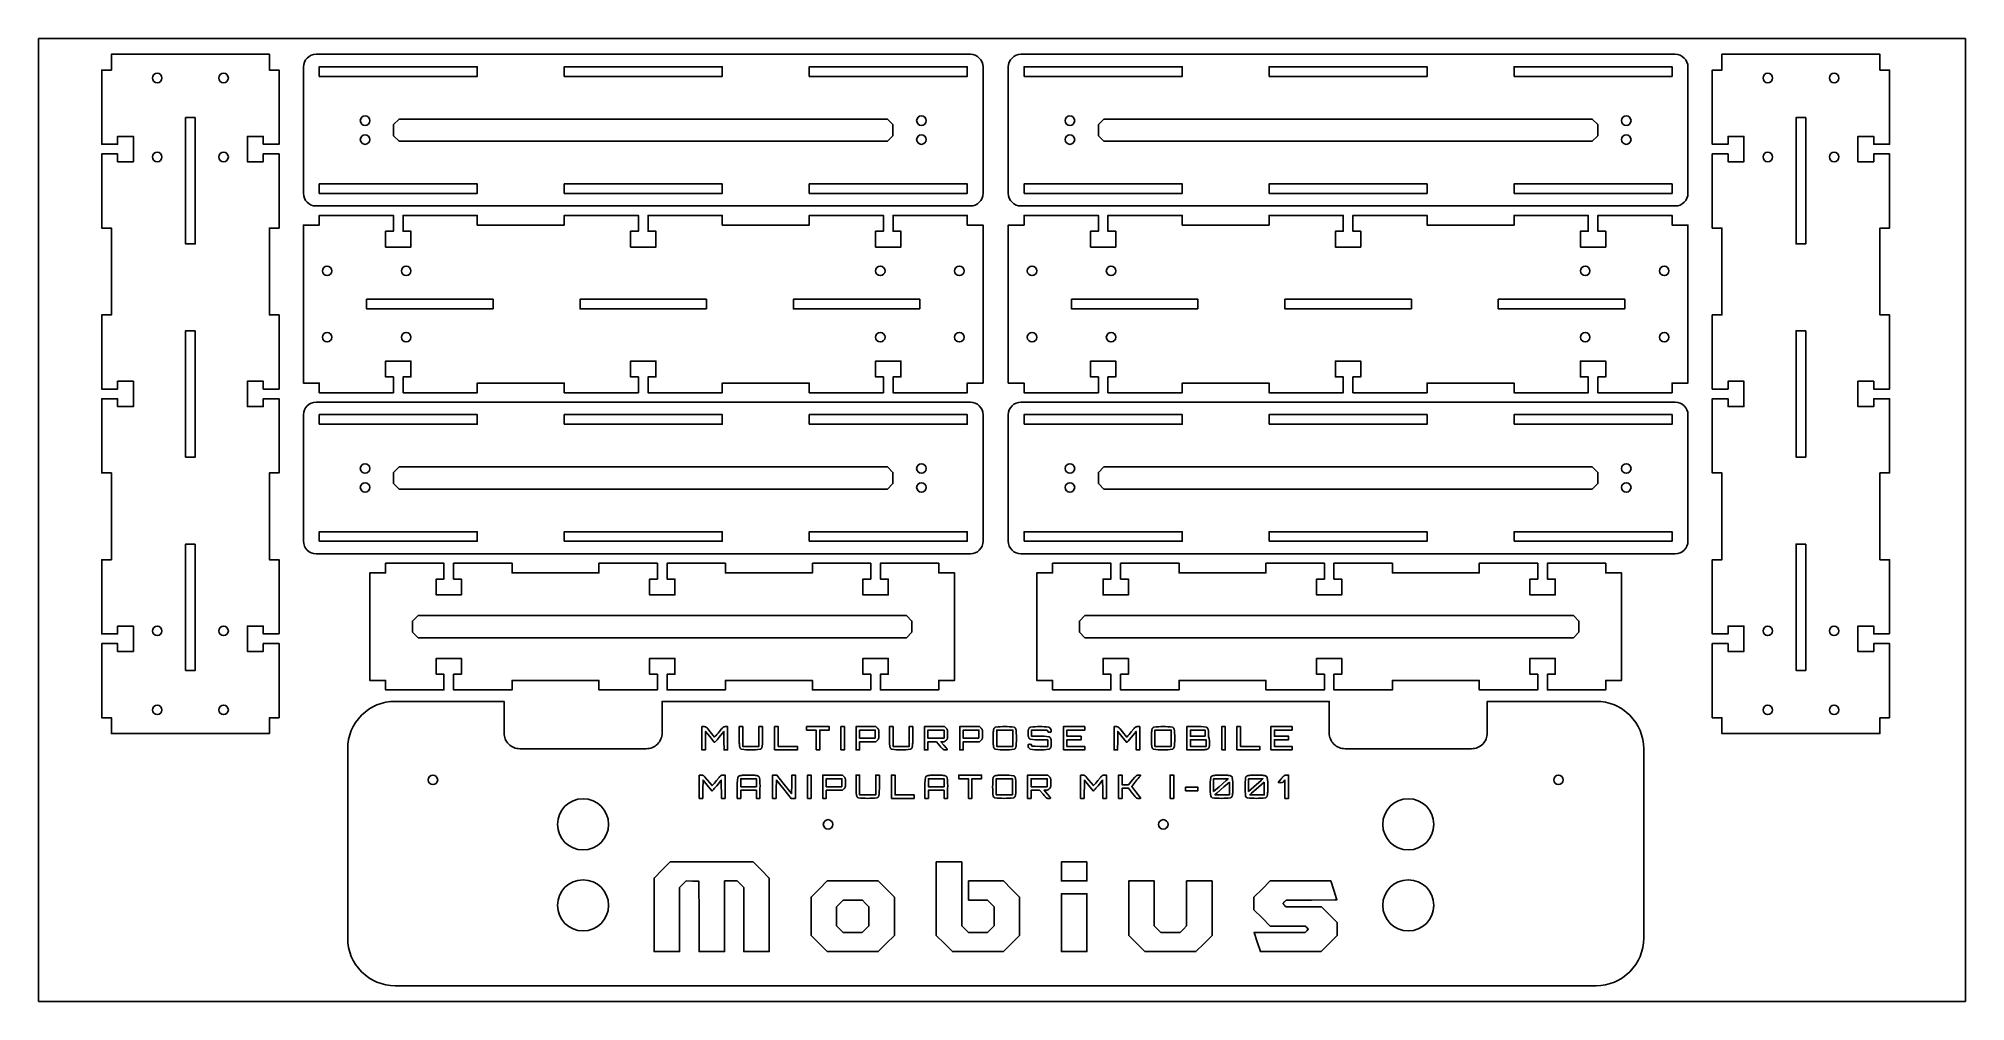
# Model space of a CAD drawing. Extents: x -305 to 305, y 1048 to 1352.
import ezdxf

# ---------------------------------------------------------------- set-up
doc = ezdxf.new("R2010")
doc.units = 0
for name, color, linetype in [('3_05MM_PETG_INSIDE', 40, 'CONTINUOUS'), ('3_05MM_PETG_OUTSIDE', 30, 'CONTINUOUS'), ('BOUNDARIES', 7, 'CONTINUOUS'), ('ENGRAVE', 7, 'CONTINUOUS'), ('SCREW_HOLES', 7, 'CONTINUOUS')]:
    doc.layers.add(name, color=color, linetype=linetype)

msp = doc.modelspace()

# ---------------------------------------------------------------- linework, layer by layer
at = {"layer": '3_05MM_PETG_INSIDE'}
for points in [[(-216, 1340.4), (-216, 1343.45), (-166, 1343.45), (-166, 1340.4)], [(-138.5, 1340.4), (-138.5, 1343.45), (-88.5, 1343.45), (-88.5, 1340.4)], [(-61, 1340.4), (-61, 1343.45), (-11, 1343.45), (-11, 1340.4)], [(7, 1340.4), (7, 1343.45), (57, 1343.45), (57, 1340.4)], [(84.5, 1340.4), (84.5, 1343.45), (134.5, 1343.45), (134.5, 1340.4)], [(162, 1340.4), (162, 1343.45), (212, 1343.45), (212, 1340.4)], [(-255.22, 1327.4), (-255.22, 1287.4), (-258.27, 1287.4), (-258.27, 1327.4)], [(-192.5, 1321.65), (-192.5, 1325.15), (-190.75, 1326.9), (-36.25, 1326.9), (-34.5, 1325.15), (-34.5, 1321.65), (-36.25, 1319.9), (-190.75, 1319.9)], [(30.5, 1321.65), (30.5, 1325.15), (32.25, 1326.9), (186.75, 1326.9), (188.5, 1325.15), (188.5, 1321.65), (186.75, 1319.9), (32.25, 1319.9)], [(254.27, 1327.4), (254.27, 1287.4), (251.22, 1287.4), (251.22, 1327.4)], [(-216, 1303.35), (-216, 1306.4), (-166, 1306.4), (-166, 1303.35)], [(-138.5, 1303.35), (-138.5, 1306.4), (-88.5, 1306.4), (-88.5, 1303.35)], [(-61, 1303.35), (-61, 1306.4), (-11, 1306.4), (-11, 1303.35)], [(7, 1303.35), (7, 1306.4), (57, 1306.4), (57, 1303.35)], [(84.5, 1303.35), (84.5, 1306.4), (134.5, 1306.4), (134.5, 1303.35)], [(162, 1303.35), (162, 1306.4), (212, 1306.4), (212, 1303.35)], [(-161, 1266.83), (-201, 1266.83), (-201, 1269.88), (-161, 1269.88)], [(-93.5, 1266.83), (-133.5, 1266.83), (-133.5, 1269.88), (-93.5, 1269.88)], [(-26, 1266.83), (-66, 1266.83), (-66, 1269.88), (-26, 1269.88)], [(62, 1266.83), (22, 1266.83), (22, 1269.88), (62, 1269.88)], [(129.5, 1266.83), (89.5, 1266.83), (89.5, 1269.88), (129.5, 1269.88)], [(197, 1266.83), (157, 1266.83), (157, 1269.88), (197, 1269.88)], [(-255.22, 1259.9), (-255.22, 1219.9), (-258.27, 1219.9), (-258.27, 1259.9)], [(254.27, 1259.9), (254.27, 1219.9), (251.22, 1219.9), (251.22, 1259.9)], [(-216, 1230.3), (-216, 1233.35), (-166, 1233.35), (-166, 1230.3)], [(-138.5, 1230.3), (-138.5, 1233.35), (-88.5, 1233.35), (-88.5, 1230.3)], [(-61, 1230.3), (-61, 1233.35), (-11, 1233.35), (-11, 1230.3)], [(7, 1230.3), (7, 1233.35), (57, 1233.35), (57, 1230.3)], [(84.5, 1230.3), (84.5, 1233.35), (134.5, 1233.35), (134.5, 1230.3)], [(162, 1230.3), (162, 1233.35), (212, 1233.35), (212, 1230.3)], [(-192.5, 1211.55), (-192.5, 1215.05), (-190.75, 1216.8), (-36.25, 1216.8), (-34.5, 1215.05), (-34.5, 1211.55), (-36.25, 1209.8), (-190.75, 1209.8)], [(30.5, 1211.55), (30.5, 1215.05), (32.25, 1216.8), (186.75, 1216.8), (188.5, 1215.05), (188.5, 1211.55), (186.75, 1209.8), (32.25, 1209.8)], [(-216, 1193.25), (-216, 1196.3), (-166, 1196.3), (-166, 1193.25)], [(-138.5, 1193.25), (-138.5, 1196.3), (-88.5, 1196.3), (-88.5, 1193.25)], [(-61, 1193.25), (-61, 1196.3), (-11, 1196.3), (-11, 1193.25)], [(7, 1193.25), (7, 1196.3), (57, 1196.3), (57, 1193.25)], [(84.5, 1193.25), (84.5, 1196.3), (134.5, 1196.3), (134.5, 1193.25)], [(162, 1193.25), (162, 1196.3), (212, 1196.3), (212, 1193.25)], [(-255.22, 1192.4), (-255.22, 1152.4), (-258.27, 1152.4), (-258.27, 1192.4)], [(254.27, 1192.4), (254.27, 1152.4), (251.22, 1152.4), (251.22, 1192.4)], [(-184.75, 1162.75), (-186.5, 1164.5), (-186.5, 1168), (-184.75, 1169.75), (-30.25, 1169.75), (-28.5, 1168), (-28.5, 1164.5), (-30.25, 1162.75)], [(26.25, 1162.75), (24.5, 1164.5), (24.5, 1168), (26.25, 1169.75), (180.75, 1169.75), (182.5, 1168), (182.5, 1164.5), (180.75, 1162.75)]]:
    msp.add_lwpolyline(points, close=True, dxfattribs=at)
for centre in [(-132.53, 1103.66), (128.53, 1103.66), (-132.53, 1078.02), (128.53, 1078.02)]:
    msp.add_circle(centre, 8.09, dxfattribs=at)
at = {"layer": '3_05MM_PETG_OUTSIDE'}
for points in [[(-228.7, 1163.92), (-228.7, 1187.4), (-231.75, 1187.4), (-231.75, 1214.9), (-228.7, 1214.9), (-228.7, 1238.37), (-231.75, 1238.37), (-233.7, 1238.37), (-233.7, 1235.9), (-238.7, 1235.9), (-238.7, 1243.9), (-233.7, 1243.9), (-233.7, 1241.42), (-231.75, 1241.42), (-228.7, 1241.42), (-228.7, 1264.9), (-231.75, 1264.9), (-231.75, 1292.4), (-228.7, 1292.4), (-228.7, 1315.87), (-231.75, 1315.87), (-233.7, 1315.87), (-233.7, 1313.4), (-238.7, 1313.4), (-238.7, 1321.4), (-233.7, 1321.4), (-233.7, 1318.92), (-231.75, 1318.92), (-228.7, 1318.92), (-228.7, 1342.4), (-231.75, 1342.4), (-231.75, 1347.4), (-281.75, 1347.4), (-281.75, 1342.4), (-284.8, 1342.4), (-284.8, 1318.92), (-281.75, 1318.92), (-279.8, 1318.92), (-279.8, 1321.4), (-274.8, 1321.4), (-274.8, 1313.4), (-279.8, 1313.4), (-279.8, 1315.87), (-281.75, 1315.87), (-284.8, 1315.87), (-284.8, 1292.4), (-281.75, 1292.4), (-281.75, 1264.9), (-284.8, 1264.9), (-284.8, 1241.42), (-281.75, 1241.42), (-279.8, 1241.42), (-279.8, 1243.9), (-274.8, 1243.9), (-274.8, 1235.9), (-279.8, 1235.9), (-279.8, 1238.37), (-281.75, 1238.37), (-284.8, 1238.37), (-284.8, 1214.9), (-281.75, 1214.9), (-281.75, 1187.4), (-284.8, 1187.4), (-284.8, 1163.92), (-281.75, 1163.92), (-279.8, 1163.92), (-279.8, 1166.4), (-274.8, 1166.4), (-274.8, 1158.4), (-279.8, 1158.4), (-279.8, 1160.87), (-281.75, 1160.87), (-284.8, 1160.87), (-284.8, 1137.4), (-281.75, 1137.4), (-281.75, 1132.4), (-231.75, 1132.4), (-231.75, 1137.4), (-228.7, 1137.4), (-228.7, 1160.87), (-231.75, 1160.87), (-233.7, 1160.87), (-233.7, 1158.4), (-238.7, 1158.4), (-238.7, 1166.4), (-233.7, 1166.4), (-233.7, 1163.92), (-231.75, 1163.92)], [(280.8, 1163.92), (280.8, 1187.4), (277.75, 1187.4), (277.75, 1214.9), (280.8, 1214.9), (280.8, 1238.37), (277.75, 1238.37), (275.8, 1238.37), (275.8, 1235.9), (270.8, 1235.9), (270.8, 1243.9), (275.8, 1243.9), (275.8, 1241.42), (277.75, 1241.42), (280.8, 1241.42), (280.8, 1264.9), (277.75, 1264.9), (277.75, 1292.4), (280.8, 1292.4), (280.8, 1315.87), (277.75, 1315.87), (275.8, 1315.87), (275.8, 1313.4), (270.8, 1313.4), (270.8, 1321.4), (275.8, 1321.4), (275.8, 1318.92), (277.75, 1318.92), (280.8, 1318.92), (280.8, 1342.4), (277.75, 1342.4), (277.75, 1347.4), (227.75, 1347.4), (227.75, 1342.4), (224.7, 1342.4), (224.7, 1318.92), (227.75, 1318.92), (229.7, 1318.92), (229.7, 1321.4), (234.7, 1321.4), (234.7, 1313.4), (229.7, 1313.4), (229.7, 1315.87), (227.75, 1315.87), (224.7, 1315.87), (224.7, 1292.4), (227.75, 1292.4), (227.75, 1264.9), (224.7, 1264.9), (224.7, 1241.42), (227.75, 1241.42), (229.7, 1241.42), (229.7, 1243.9), (234.7, 1243.9), (234.7, 1235.9), (229.7, 1235.9), (229.7, 1238.37), (227.75, 1238.37), (224.7, 1238.37), (224.7, 1214.9), (227.75, 1214.9), (227.75, 1187.4), (224.7, 1187.4), (224.7, 1163.92), (227.75, 1163.92), (229.7, 1163.92), (229.7, 1166.4), (234.7, 1166.4), (234.7, 1158.4), (229.7, 1158.4), (229.7, 1160.87), (227.75, 1160.87), (224.7, 1160.87), (224.7, 1137.4), (227.75, 1137.4), (227.75, 1132.4), (277.75, 1132.4), (277.75, 1137.4), (280.8, 1137.4), (280.8, 1160.87), (277.75, 1160.87), (275.8, 1160.87), (275.8, 1158.4), (270.8, 1158.4), (270.8, 1166.4), (275.8, 1166.4), (275.8, 1163.92), (277.75, 1163.92)], [(-189.48, 1240.3), (-166, 1240.3), (-166, 1243.35), (-138.5, 1243.35), (-138.5, 1240.3), (-115.03, 1240.3), (-115.03, 1243.35), (-115.03, 1245.3), (-117.5, 1245.3), (-117.5, 1250.3), (-109.5, 1250.3), (-109.5, 1245.3), (-111.98, 1245.3), (-111.98, 1243.35), (-111.98, 1240.3), (-88.5, 1240.3), (-88.5, 1243.35), (-61, 1243.35), (-61, 1240.3), (-37.53, 1240.3), (-37.53, 1243.35), (-37.53, 1245.3), (-40, 1245.3), (-40, 1250.3), (-32, 1250.3), (-32, 1245.3), (-34.48, 1245.3), (-34.48, 1243.35), (-34.48, 1240.3), (-11, 1240.3), (-11, 1243.35), (-6, 1243.35), (-6, 1293.35), (-11, 1293.35), (-11, 1296.4), (-34.48, 1296.4), (-34.48, 1293.35), (-34.48, 1291.4), (-32, 1291.4), (-32, 1286.4), (-40, 1286.4), (-40, 1291.4), (-37.53, 1291.4), (-37.53, 1293.35), (-37.53, 1296.4), (-61, 1296.4), (-61, 1293.35), (-88.5, 1293.35), (-88.5, 1296.4), (-111.98, 1296.4), (-111.98, 1293.35), (-111.98, 1291.4), (-109.5, 1291.4), (-109.5, 1286.4), (-117.5, 1286.4), (-117.5, 1291.4), (-115.03, 1291.4), (-115.03, 1293.35), (-115.03, 1296.4), (-138.5, 1296.4), (-138.5, 1293.35), (-166, 1293.35), (-166, 1296.4), (-189.48, 1296.4), (-189.48, 1293.35), (-189.48, 1291.4), (-187, 1291.4), (-187, 1286.4), (-195, 1286.4), (-195, 1291.4), (-192.53, 1291.4), (-192.53, 1293.35), (-192.53, 1296.4), (-216, 1296.4), (-216, 1293.35), (-221, 1293.35), (-221, 1243.35), (-216, 1243.35), (-216, 1240.3), (-192.53, 1240.3), (-192.53, 1243.35), (-192.53, 1245.3), (-195, 1245.3), (-195, 1250.3), (-187, 1250.3), (-187, 1245.3), (-189.48, 1245.3), (-189.48, 1243.35)], [(33.53, 1240.3), (57, 1240.3), (57, 1243.35), (84.5, 1243.35), (84.5, 1240.3), (107.98, 1240.3), (107.98, 1243.35), (107.98, 1245.3), (105.5, 1245.3), (105.5, 1250.3), (113.5, 1250.3), (113.5, 1245.3), (111.03, 1245.3), (111.03, 1243.35), (111.03, 1240.3), (134.5, 1240.3), (134.5, 1243.35), (162, 1243.35), (162, 1240.3), (185.48, 1240.3), (185.48, 1243.35), (185.48, 1245.3), (183, 1245.3), (183, 1250.3), (191, 1250.3), (191, 1245.3), (188.53, 1245.3), (188.53, 1243.35), (188.53, 1240.3), (212, 1240.3), (212, 1243.35), (217, 1243.35), (217, 1293.35), (212, 1293.35), (212, 1296.4), (188.53, 1296.4), (188.53, 1293.35), (188.53, 1291.4), (191, 1291.4), (191, 1286.4), (183, 1286.4), (183, 1291.4), (185.48, 1291.4), (185.48, 1293.35), (185.48, 1296.4), (162, 1296.4), (162, 1293.35), (134.5, 1293.35), (134.5, 1296.4), (111.03, 1296.4), (111.03, 1293.35), (111.03, 1291.4), (113.5, 1291.4), (113.5, 1286.4), (105.5, 1286.4), (105.5, 1291.4), (107.98, 1291.4), (107.98, 1293.35), (107.98, 1296.4), (84.5, 1296.4), (84.5, 1293.35), (57, 1293.35), (57, 1296.4), (33.53, 1296.4), (33.53, 1293.35), (33.53, 1291.4), (36, 1291.4), (36, 1286.4), (28, 1286.4), (28, 1291.4), (30.48, 1291.4), (30.48, 1293.35), (30.48, 1296.4), (7, 1296.4), (7, 1293.35), (2, 1293.35), (2, 1243.35), (7, 1243.35), (7, 1240.3), (30.48, 1240.3), (30.48, 1243.35), (30.48, 1245.3), (28, 1245.3), (28, 1250.3), (36, 1250.3), (36, 1245.3), (33.53, 1245.3), (33.53, 1243.35)], [(-60, 1186.3), (-60, 1183.25), (-87.5, 1183.25), (-87.5, 1186.3), (-105.98, 1186.3), (-105.98, 1183.25), (-105.98, 1181.3), (-103.5, 1181.3), (-103.5, 1176.3), (-111.5, 1176.3), (-111.5, 1181.3), (-109.03, 1181.3), (-109.03, 1183.25), (-109.03, 1186.3), (-127.5, 1186.3), (-127.5, 1183.25), (-155, 1183.25), (-155, 1186.3), (-173.48, 1186.3), (-173.48, 1183.25), (-173.48, 1181.3), (-171, 1181.3), (-171, 1176.3), (-179, 1176.3), (-179, 1181.3), (-176.53, 1181.3), (-176.53, 1183.25), (-176.53, 1186.3), (-195, 1186.3), (-195, 1183.25), (-200, 1183.25), (-200, 1149.25), (-195, 1149.25), (-195, 1146.2), (-176.53, 1146.2), (-176.53, 1149.25), (-176.53, 1151.2), (-179, 1151.2), (-179, 1156.2), (-171, 1156.2), (-171, 1151.2), (-173.48, 1151.2), (-173.48, 1149.25), (-173.48, 1146.2), (-155, 1146.2), (-155, 1149.25), (-127.5, 1149.25), (-127.5, 1146.2), (-109.03, 1146.2), (-109.03, 1149.25), (-109.03, 1151.2), (-111.5, 1151.2), (-111.5, 1156.2), (-103.5, 1156.2), (-103.5, 1151.2), (-105.98, 1151.2), (-105.98, 1149.25), (-105.98, 1146.2), (-87.5, 1146.2), (-87.5, 1149.25), (-60, 1149.25), (-60, 1146.2), (-41.53, 1146.2), (-41.53, 1149.25), (-41.53, 1151.2), (-44, 1151.2), (-44, 1156.2), (-36, 1156.2), (-36, 1151.2), (-38.48, 1151.2), (-38.48, 1149.25), (-38.48, 1146.2), (-20, 1146.2), (-20, 1149.25), (-15, 1149.25), (-15, 1183.25), (-20, 1183.25), (-20, 1186.3), (-38.48, 1186.3), (-38.48, 1183.25), (-38.48, 1181.3), (-36, 1181.3), (-36, 1176.3), (-44, 1176.3), (-44, 1181.3), (-41.53, 1181.3), (-41.53, 1183.25), (-41.53, 1186.3)], [(151, 1186.3), (151, 1183.25), (123.5, 1183.25), (123.5, 1186.3), (105.03, 1186.3), (105.03, 1183.25), (105.03, 1181.3), (107.5, 1181.3), (107.5, 1176.3), (99.5, 1176.3), (99.5, 1181.3), (101.98, 1181.3), (101.98, 1183.25), (101.98, 1186.3), (83.5, 1186.3), (83.5, 1183.25), (56, 1183.25), (56, 1186.3), (37.53, 1186.3), (37.53, 1183.25), (37.53, 1181.3), (40, 1181.3), (40, 1176.3), (32, 1176.3), (32, 1181.3), (34.48, 1181.3), (34.48, 1183.25), (34.48, 1186.3), (16, 1186.3), (16, 1183.25), (11, 1183.25), (11, 1149.25), (16, 1149.25), (16, 1146.2), (34.48, 1146.2), (34.48, 1149.25), (34.48, 1151.2), (32, 1151.2), (32, 1156.2), (40, 1156.2), (40, 1151.2), (37.53, 1151.2), (37.53, 1149.25), (37.53, 1146.2), (56, 1146.2), (56, 1149.25), (83.5, 1149.25), (83.5, 1146.2), (101.98, 1146.2), (101.98, 1149.25), (101.98, 1151.2), (99.5, 1151.2), (99.5, 1156.2), (107.5, 1156.2), (107.5, 1151.2), (105.03, 1151.2), (105.03, 1149.25), (105.03, 1146.2), (123.5, 1146.2), (123.5, 1149.25), (151, 1149.25), (151, 1146.2), (169.48, 1146.2), (169.48, 1149.25), (169.48, 1151.2), (167, 1151.2), (167, 1156.2), (175, 1156.2), (175, 1151.2), (172.53, 1151.2), (172.53, 1149.25), (172.53, 1146.2), (191, 1146.2), (191, 1149.25), (196, 1149.25), (196, 1183.25), (191, 1183.25), (191, 1186.3), (172.53, 1186.3), (172.53, 1183.25), (172.53, 1181.3), (175, 1181.3), (175, 1176.3), (167, 1176.3), (167, 1181.3), (169.48, 1181.3), (169.48, 1183.25), (169.48, 1186.3)]]:
    msp.add_lwpolyline(points, close=True, dxfattribs=at)
for points in [[(-217, 1299.4), (-10, 1299.4, 0.414214), (-6, 1303.4), (-6, 1343.4, 0.414214), (-10, 1347.4), (-217, 1347.4, 0.414214), (-221, 1343.4), (-221, 1303.4, 0.414214)], [(6, 1299.4), (213, 1299.4, 0.414214), (217, 1303.4), (217, 1343.4, 0.414214), (213, 1347.4), (6, 1347.4, 0.414214), (2, 1343.4), (2, 1303.4, 0.414214)], [(-217, 1189.3), (-10, 1189.3, 0.414214), (-6, 1193.3), (-6, 1233.3, 0.414214), (-10, 1237.3), (-217, 1237.3, 0.414214), (-221, 1233.3), (-221, 1193.3, 0.414214)], [(6, 1189.3), (213, 1189.3, 0.414214), (217, 1193.3), (217, 1233.3, 0.414214), (213, 1237.3), (6, 1237.3, 0.414214), (2, 1233.3), (2, 1193.3, 0.414214)], [(-112.53, 1127.6), (-152.53, 1127.6, -0.414214), (-157.53, 1132.6), (-157.53, 1142.6), (-192, 1142.6, 0.414214), (-207, 1127.6), (-207, 1067.6, 0.414214), (-192, 1052.6), (188, 1052.6, 0.414214), (203, 1067.6), (203, 1127.6, 0.414214), (188, 1142.6), (153.53, 1142.6), (153.53, 1132.6, -0.414214), (148.53, 1127.6), (108.53, 1127.6, -0.414214), (103.53, 1132.6), (103.53, 1142.6), (-107.53, 1142.6), (-107.53, 1132.6, -0.414214)]]:
    msp.add_lwpolyline(points, format="xyb", close=True, dxfattribs=at)
at = {"layer": 'BOUNDARIES'}
msp.add_lwpolyline([(-304.8, 1352.4), (304.8, 1352.4), (304.8, 1047.6), (-304.8, 1047.6)], close=True, dxfattribs=at)
at = {"layer": 'ENGRAVE', "color": 7}
for p, q in [((68.66, 1115.59), (70.94, 1117.59)), ((79.7, 1115.59), (81.98, 1117.59))]:
    msp.add_line(p, q, dxfattribs=at)
for points in [[(-94.96, 1134.6), (-94.28, 1134.59), (-94.16, 1134.59), (-94.11, 1134.59), (-94.06, 1134.58), (-94.01, 1134.58), (-93.98, 1134.58), (-93.96, 1134.57), (-93.94, 1134.57), (-93.91, 1134.57), (-93.89, 1134.56), (-93.87, 1134.56), (-93.85, 1134.55), (-93.83, 1134.55), (-93.8, 1134.54), (-93.78, 1134.53), (-93.76, 1134.52), (-93.74, 1134.51), (-93.72, 1134.5), (-93.7, 1134.49), (-93.68, 1134.48), (-93.65, 1134.47), (-93.63, 1134.46), (-93.61, 1134.44), (-93.59, 1134.43), (-93.57, 1134.41), (-93.54, 1134.39), (-93.52, 1134.37), (-93.5, 1134.35), (-93.47, 1134.33), (-93.42, 1134.29), (-93.37, 1134.23), (-93.32, 1134.18), (-93.2, 1134.05), (-93.06, 1133.89), (-92.32, 1132.98), (-90.94, 1131.31, 0.054753), (-89.5, 1132.92), (-88.72, 1133.87), (-88.58, 1134.03), (-88.46, 1134.17), (-88.4, 1134.23), (-88.35, 1134.28), (-88.3, 1134.33), (-88.27, 1134.35), (-88.25, 1134.37), (-88.22, 1134.39), (-88.2, 1134.41), (-88.18, 1134.42), (-88.15, 1134.44), (-88.13, 1134.46), (-88.11, 1134.47), (-88.09, 1134.48), (-88.07, 1134.49), (-88.04, 1134.51), (-88.02, 1134.52), (-88, 1134.53), (-87.98, 1134.53), (-87.96, 1134.54), (-87.94, 1134.55), (-87.91, 1134.56), (-87.89, 1134.56), (-87.87, 1134.57), (-87.85, 1134.57), (-87.83, 1134.57), (-87.8, 1134.58), (-87.78, 1134.58), (-87.75, 1134.58), (-87.7, 1134.59), (-87.65, 1134.59), (-87.6, 1134.59), (-87.48, 1134.59), (-86.8, 1134.6), (-86.8, 1127.24), (-87.91, 1127.24), (-87.96, 1130.15), (-88, 1133.06), (-89.44, 1131.27), (-90.13, 1130.43), (-90.39, 1130.13), (-90.5, 1130.01), (-90.6, 1129.91), (-90.65, 1129.87), (-90.69, 1129.83), (-90.73, 1129.79), (-90.77, 1129.76), (-90.78, 1129.75), (-90.8, 1129.73), (-90.82, 1129.72), (-90.83, 1129.71), (-90.85, 1129.7), (-90.86, 1129.69), (-90.88, 1129.68), (-90.88, 1129.68), (-90.89, 1129.68), (-90.9, 1129.67), (-90.9, 1129.67), (-90.91, 1129.67), (-90.92, 1129.66), (-90.92, 1129.66), (-90.93, 1129.66), (-90.93, 1129.66), (-90.94, 1129.66), (-90.95, 1129.65), (-90.95, 1129.65), (-90.95, 1129.65), (-90.95, 1129.65), (-90.96, 1129.65), (-90.96, 1129.65), (-90.96, 1129.65), (-90.96, 1129.65), (-90.97, 1129.65), (-90.97, 1129.65), (-90.97, 1129.65), (-90.97, 1129.65), (-90.98, 1129.65), (-90.98, 1129.65), (-90.98, 1129.65), (-90.98, 1129.65), (-90.99, 1129.65), (-90.99, 1129.65), (-90.99, 1129.65), (-90.99, 1129.65), (-90.99, 1129.65), (-91, 1129.65), (-91, 1129.65), (-91, 1129.65), (-91, 1129.66), (-91, 1129.66), (-91.01, 1129.66), (-91.01, 1129.66), (-91.01, 1129.66), (-91.01, 1129.66), (-91.01, 1129.66), (-91.02, 1129.66), (-91.02, 1129.66), (-91.02, 1129.66), (-91.02, 1129.67), (-91.02, 1129.67), (-91.02, 1129.67), (-91.03, 1129.67), (-91.03, 1129.67), (-91.03, 1129.67), (-91.03, 1129.67), (-91.03, 1129.68), (-91.03, 1129.68), (-91.04, 1129.68), (-91.04, 1129.68), (-91.04, 1129.68), (-91.04, 1129.68), (-92.48, 1131.47), (-93.76, 1133.06), (-93.8, 1130.15), (-93.85, 1127.24), (-94.96, 1127.24)], [(-75.76, 1134.6), (-75.76, 1131.49), (-75.76, 1130.37), (-75.78, 1129.5), (-75.8, 1129.14), (-75.82, 1128.82), (-75.83, 1128.68), (-75.85, 1128.55), (-75.87, 1128.43), (-75.88, 1128.32), (-75.89, 1128.27), (-75.9, 1128.22), (-75.92, 1128.17), (-75.93, 1128.13), (-75.94, 1128.08), (-75.95, 1128.04), (-75.96, 1128), (-75.98, 1127.96), (-75.99, 1127.93), (-76.01, 1127.89), (-76.02, 1127.86), (-76.04, 1127.83), (-76.05, 1127.81), (-76.06, 1127.8), (-76.06, 1127.78), (-76.07, 1127.77), (-76.08, 1127.75), (-76.09, 1127.74), (-76.1, 1127.73), (-76.11, 1127.71), (-76.12, 1127.7), (-76.13, 1127.69), (-76.14, 1127.68), (-76.15, 1127.67), (-76.16, 1127.65), (-76.17, 1127.64), (-76.18, 1127.63), (-76.19, 1127.62), (-76.2, 1127.61), (-76.21, 1127.6), (-76.22, 1127.59), (-76.24, 1127.58), (-76.25, 1127.57), (-76.26, 1127.56), (-76.28, 1127.54), (-76.31, 1127.53), (-76.33, 1127.51), (-76.36, 1127.49), (-76.39, 1127.48), (-76.42, 1127.46), (-76.44, 1127.45), (-76.47, 1127.43), (-76.51, 1127.42, -0.057597), (-82.42, 1127.43), (-82.45, 1127.44), (-82.48, 1127.46), (-82.5, 1127.47), (-82.53, 1127.49), (-82.56, 1127.5), (-82.58, 1127.52), (-82.6, 1127.53), (-82.63, 1127.55), (-82.64, 1127.56), (-82.65, 1127.57), (-82.66, 1127.58), (-82.67, 1127.59), (-82.68, 1127.6), (-82.69, 1127.61), (-82.7, 1127.62), (-82.71, 1127.63), (-82.72, 1127.64), (-82.73, 1127.65), (-82.74, 1127.67), (-82.75, 1127.68), (-82.76, 1127.69), (-82.77, 1127.7), (-82.78, 1127.72), (-82.79, 1127.73), (-82.8, 1127.74), (-82.81, 1127.75), (-82.81, 1127.77), (-82.82, 1127.78), (-82.83, 1127.8), (-82.84, 1127.81), (-82.85, 1127.84), (-82.87, 1127.88), (-82.88, 1127.91), (-82.9, 1127.95), (-82.91, 1127.98), (-82.92, 1128.02), (-82.94, 1128.06), (-82.95, 1128.1), (-82.96, 1128.15), (-82.97, 1128.19), (-82.98, 1128.24), (-83, 1128.35), (-83.02, 1128.46), (-83.03, 1128.58), (-83.05, 1128.71), (-83.06, 1128.85), (-83.08, 1129.16), (-83.1, 1129.52), (-83.12, 1131.49), (-83.12, 1134.6), (-82, 1134.6), (-82, 1128.36), (-76.88, 1128.36), (-76.88, 1134.6)], [(-28.24, 1134.6), (-28.24, 1131.49), (-28.24, 1130.37), (-28.26, 1129.5), (-28.28, 1129.14), (-28.3, 1128.82), (-28.31, 1128.68), (-28.33, 1128.55), (-28.35, 1128.43), (-28.36, 1128.32), (-28.37, 1128.27), (-28.38, 1128.22), (-28.4, 1128.17), (-28.41, 1128.13), (-28.42, 1128.08), (-28.43, 1128.04), (-28.44, 1128), (-28.46, 1127.96), (-28.47, 1127.93), (-28.49, 1127.89), (-28.5, 1127.86), (-28.52, 1127.83), (-28.53, 1127.81), (-28.54, 1127.8), (-28.54, 1127.78), (-28.55, 1127.77), (-28.56, 1127.75), (-28.57, 1127.74), (-28.58, 1127.73), (-28.59, 1127.71), (-28.6, 1127.7), (-28.61, 1127.69), (-28.62, 1127.68), (-28.63, 1127.67), (-28.64, 1127.65), (-28.65, 1127.64), (-28.66, 1127.63), (-28.67, 1127.62), (-28.68, 1127.61), (-28.69, 1127.6), (-28.7, 1127.59), (-28.72, 1127.58), (-28.73, 1127.57), (-28.74, 1127.56), (-28.76, 1127.54), (-28.79, 1127.53), (-28.81, 1127.51), (-28.84, 1127.49), (-28.87, 1127.48), (-28.9, 1127.46), (-28.92, 1127.45), (-28.95, 1127.43), (-28.99, 1127.42, -0.057597), (-34.9, 1127.43), (-34.93, 1127.44), (-34.96, 1127.46), (-34.98, 1127.47), (-35.01, 1127.49), (-35.04, 1127.5), (-35.06, 1127.52), (-35.08, 1127.53), (-35.11, 1127.55), (-35.12, 1127.56), (-35.13, 1127.57), (-35.14, 1127.58), (-35.15, 1127.59), (-35.16, 1127.6), (-35.17, 1127.61), (-35.18, 1127.62), (-35.19, 1127.63), (-35.2, 1127.64), (-35.21, 1127.65), (-35.22, 1127.67), (-35.23, 1127.68), (-35.24, 1127.69), (-35.25, 1127.7), (-35.26, 1127.72), (-35.27, 1127.73), (-35.28, 1127.74), (-35.29, 1127.75), (-35.29, 1127.77), (-35.3, 1127.78), (-35.31, 1127.8), (-35.32, 1127.81), (-35.33, 1127.84), (-35.35, 1127.88), (-35.36, 1127.91), (-35.38, 1127.95), (-35.39, 1127.98), (-35.4, 1128.02), (-35.42, 1128.06), (-35.43, 1128.1), (-35.44, 1128.15), (-35.45, 1128.19), (-35.46, 1128.24), (-35.48, 1128.35), (-35.5, 1128.46), (-35.51, 1128.58), (-35.53, 1128.71), (-35.54, 1128.85), (-35.56, 1129.16), (-35.58, 1129.52), (-35.6, 1131.49), (-35.6, 1134.6), (-34.48, 1134.6), (-34.48, 1128.36), (-29.36, 1128.36), (-29.36, 1134.6)], [(-18.14, 1134.6), (-17.67, 1134.13), (-17.59, 1134.05), (-17.52, 1133.98), (-17.49, 1133.94), (-17.46, 1133.91), (-17.43, 1133.87), (-17.42, 1133.86), (-17.41, 1133.84), (-17.39, 1133.82), (-17.38, 1133.8), (-17.37, 1133.79), (-17.36, 1133.77), (-17.35, 1133.75), (-17.34, 1133.73), (-17.33, 1133.71), (-17.32, 1133.69), (-17.31, 1133.67), (-17.31, 1133.65), (-17.3, 1133.63), (-17.29, 1133.61), (-17.28, 1133.59), (-17.28, 1133.57), (-17.27, 1133.55), (-17.27, 1133.52), (-17.26, 1133.5), (-17.25, 1133.48), (-17.25, 1133.42), (-17.24, 1133.37), (-17.23, 1133.31), (-17.22, 1133.25), (-17.22, 1133.18), (-17.21, 1133.03), (-17.2, 1132.67), (-17.2, 1132.2), (-17.2, 1131.73), (-17.21, 1131.37), (-17.22, 1131.22), (-17.22, 1131.15), (-17.23, 1131.09), (-17.24, 1131.03), (-17.25, 1130.98), (-17.25, 1130.92), (-17.26, 1130.9), (-17.27, 1130.87), (-17.27, 1130.85), (-17.28, 1130.83), (-17.28, 1130.81), (-17.29, 1130.79), (-17.3, 1130.77), (-17.31, 1130.74), (-17.31, 1130.73), (-17.32, 1130.71), (-17.33, 1130.69), (-17.34, 1130.67), (-17.35, 1130.65), (-17.36, 1130.63), (-17.37, 1130.61), (-17.38, 1130.6), (-17.39, 1130.58), (-17.41, 1130.56), (-17.42, 1130.54), (-17.43, 1130.53), (-17.46, 1130.49), (-17.49, 1130.46), (-17.52, 1130.42), (-17.59, 1130.35), (-17.67, 1130.27, -0.230203), (-18.72, 1129.8), (-19.31, 1129.8), (-18.36, 1128.72), (-17.62, 1127.86), (-17.5, 1127.71), (-17.46, 1127.65), (-17.42, 1127.6), (-17.4, 1127.57), (-17.38, 1127.54), (-17.37, 1127.52), (-17.36, 1127.5), (-17.35, 1127.49), (-17.34, 1127.48), (-17.34, 1127.47), (-17.33, 1127.46), (-17.33, 1127.45), (-17.33, 1127.44), (-17.32, 1127.43), (-17.32, 1127.42), (-17.32, 1127.41), (-17.32, 1127.41), (-17.31, 1127.4), (-17.31, 1127.4), (-17.31, 1127.4), (-17.31, 1127.39), (-17.31, 1127.39), (-17.31, 1127.38), (-17.31, 1127.38), (-17.31, 1127.38), (-17.31, 1127.37), (-17.31, 1127.37), (-17.31, 1127.37), (-17.31, 1127.36), (-17.31, 1127.36), (-17.31, 1127.36), (-17.31, 1127.35), (-17.31, 1127.35), (-17.31, 1127.35), (-17.31, 1127.34), (-17.31, 1127.34), (-17.31, 1127.34), (-17.31, 1127.34), (-17.31, 1127.33), (-17.31, 1127.33), (-17.32, 1127.33), (-17.32, 1127.33), (-17.32, 1127.32), (-17.32, 1127.32), (-17.32, 1127.32), (-17.32, 1127.32), (-17.32, 1127.31), (-17.33, 1127.31), (-17.33, 1127.31), (-17.33, 1127.31), (-17.33, 1127.3), (-17.33, 1127.3), (-17.34, 1127.3), (-17.34, 1127.3), (-17.34, 1127.3), (-17.34, 1127.29), (-17.35, 1127.29), (-17.35, 1127.29), (-17.35, 1127.29), (-17.35, 1127.29), (-17.36, 1127.29), (-17.36, 1127.28), (-17.36, 1127.28), (-17.37, 1127.28), (-17.37, 1127.28), (-17.37, 1127.28), (-17.38, 1127.28), (-17.38, 1127.27), (-17.39, 1127.27), (-17.39, 1127.27), (-17.4, 1127.27), (-17.41, 1127.27), (-17.42, 1127.26), (-17.43, 1127.26), (-17.44, 1127.26), (-17.45, 1127.26), (-17.46, 1127.26), (-17.48, 1127.25), (-17.5, 1127.25), (-17.52, 1127.25), (-17.55, 1127.25), (-17.6, 1127.25), (-17.87, 1127.25), (-17.99, 1127.25), (-18.04, 1127.25), (-18.09, 1127.25), (-18.14, 1127.26), (-18.19, 1127.26), (-18.21, 1127.26), (-18.24, 1127.27), (-18.26, 1127.27), (-18.28, 1127.28), (-18.3, 1127.28), (-18.32, 1127.29), (-18.34, 1127.29), (-18.37, 1127.3), (-18.39, 1127.31), (-18.41, 1127.31), (-18.43, 1127.32), (-18.45, 1127.33), (-18.47, 1127.34), (-18.49, 1127.35), (-18.51, 1127.36), (-18.53, 1127.37), (-18.55, 1127.39), (-18.57, 1127.4), (-18.59, 1127.41), (-18.62, 1127.43), (-18.64, 1127.45), (-18.66, 1127.46), (-18.7, 1127.5), (-18.75, 1127.54), (-18.8, 1127.58), (-18.85, 1127.63), (-18.91, 1127.69), (-19.02, 1127.81), (-19.3, 1128.12), (-19.65, 1128.53), (-20.73, 1129.8), (-23.44, 1129.8), (-23.44, 1127.24), (-24.56, 1127.24), (-24.56, 1134.6)], [(3.81, 1127.42, -0.057597), (-2.1, 1127.43), (-2.13, 1127.44), (-2.16, 1127.45), (-2.18, 1127.47), (-2.21, 1127.48), (-2.23, 1127.5), (-2.26, 1127.52), (-2.28, 1127.53), (-2.3, 1127.55), (-2.32, 1127.57), (-2.33, 1127.58), (-2.34, 1127.59), (-2.36, 1127.6), (-2.37, 1127.61), (-2.38, 1127.62), (-2.39, 1127.63), (-2.4, 1127.64), (-2.41, 1127.65), (-2.41, 1127.66), (-2.42, 1127.67), (-2.43, 1127.68), (-2.44, 1127.69), (-2.45, 1127.71), (-2.46, 1127.72), (-2.47, 1127.73), (-2.48, 1127.74), (-2.49, 1127.77), (-2.51, 1127.8), (-2.53, 1127.83), (-2.54, 1127.86), (-2.56, 1127.89), (-2.57, 1127.92), (-2.58, 1127.95), (-2.6, 1127.99), (-2.61, 1128.03), (-2.62, 1128.06), (-2.63, 1128.1), (-2.64, 1128.14), (-2.65, 1128.19), (-2.67, 1128.28), (-2.69, 1128.38), (-2.71, 1128.48), (-2.72, 1128.59), (-2.74, 1128.72), (-2.76, 1128.98), (-2.77, 1129.29), (-2.79, 1130.01), (-2.8, 1130.92), (-2.79, 1131.84), (-2.77, 1132.57), (-2.76, 1132.88), (-2.73, 1133.15), (-2.72, 1133.27), (-2.7, 1133.38), (-2.69, 1133.48), (-2.67, 1133.58), (-2.66, 1133.63), (-2.65, 1133.67), (-2.64, 1133.71), (-2.62, 1133.76), (-2.61, 1133.79), (-2.6, 1133.83), (-2.59, 1133.87), (-2.57, 1133.9), (-2.56, 1133.94), (-2.54, 1133.97), (-2.53, 1134), (-2.51, 1134.03), (-2.5, 1134.06), (-2.49, 1134.07), (-2.48, 1134.08), (-2.47, 1134.1), (-2.46, 1134.11), (-2.45, 1134.12), (-2.44, 1134.13), (-2.43, 1134.15), (-2.42, 1134.16), (-2.41, 1134.17), (-2.4, 1134.18), (-2.39, 1134.19), (-2.38, 1134.2), (-2.37, 1134.21), (-2.36, 1134.22), (-2.35, 1134.23), (-2.34, 1134.24), (-2.33, 1134.25), (-2.32, 1134.26), (-2.29, 1134.28), (-2.27, 1134.3), (-2.25, 1134.32), (-2.22, 1134.33), (-2.2, 1134.35), (-2.17, 1134.36), (-2.14, 1134.38), (-2.11, 1134.39), (-2.08, 1134.41), (-2.05, 1134.42, -0.060563), (3.81, 1134.42), (3.84, 1134.41), (3.87, 1134.39), (3.9, 1134.38), (3.93, 1134.36), (3.96, 1134.35), (3.98, 1134.33), (4.01, 1134.32), (4.03, 1134.3), (4.05, 1134.28), (4.08, 1134.26), (4.09, 1134.25), (4.1, 1134.24), (4.11, 1134.23), (4.12, 1134.22), (4.13, 1134.21), (4.14, 1134.2), (4.15, 1134.19), (4.16, 1134.18), (4.17, 1134.17), (4.18, 1134.16), (4.19, 1134.15), (4.2, 1134.13), (4.21, 1134.12), (4.22, 1134.11), (4.23, 1134.1), (4.24, 1134.08), (4.25, 1134.07), (4.26, 1134.06), (4.27, 1134.03), (4.29, 1134), (4.3, 1133.97), (4.32, 1133.94), (4.33, 1133.9), (4.35, 1133.87), (4.36, 1133.83), (4.37, 1133.79), (4.38, 1133.76), (4.4, 1133.71), (4.41, 1133.67), (4.42, 1133.63), (4.43, 1133.58), (4.45, 1133.48), (4.46, 1133.38), (4.48, 1133.27), (4.49, 1133.15), (4.52, 1132.88), (4.53, 1132.57), (4.55, 1131.84), (4.56, 1130.92), (4.55, 1130), (4.53, 1129.27), (4.52, 1128.96), (4.49, 1128.69), (4.48, 1128.57), (4.46, 1128.46), (4.45, 1128.36), (4.43, 1128.26), (4.42, 1128.21), (4.41, 1128.17), (4.4, 1128.13), (4.38, 1128.08), (4.37, 1128.05), (4.36, 1128.01), (4.35, 1127.97), (4.33, 1127.94), (4.32, 1127.9), (4.3, 1127.87), (4.29, 1127.84), (4.27, 1127.81), (4.26, 1127.78), (4.25, 1127.77), (4.24, 1127.76), (4.23, 1127.74), (4.22, 1127.73), (4.21, 1127.72), (4.2, 1127.71), (4.19, 1127.69), (4.18, 1127.68), (4.17, 1127.67), (4.16, 1127.66), (4.15, 1127.65), (4.14, 1127.64), (4.13, 1127.63), (4.12, 1127.62), (4.11, 1127.61), (4.1, 1127.6), (4.09, 1127.59), (4.08, 1127.58), (4.05, 1127.56), (4.03, 1127.54), (4.01, 1127.52), (3.98, 1127.51), (3.96, 1127.49), (3.93, 1127.48), (3.9, 1127.46), (3.87, 1127.45), (3.84, 1127.43)], [(14.48, 1130.44), (11.93, 1130.44, -0.05254), (8.99, 1130.62), (8.96, 1130.63), (8.94, 1130.64), (8.91, 1130.65), (8.89, 1130.67), (8.87, 1130.68), (8.84, 1130.69), (8.82, 1130.71), (8.8, 1130.72), (8.78, 1130.74), (8.76, 1130.75), (8.74, 1130.77), (8.72, 1130.79), (8.7, 1130.8), (8.68, 1130.82), (8.66, 1130.84), (8.64, 1130.86), (8.63, 1130.88), (8.61, 1130.9), (8.59, 1130.92), (8.58, 1130.94), (8.56, 1130.96), (8.54, 1130.99), (8.53, 1131.01), (8.52, 1131.03), (8.5, 1131.06), (8.49, 1131.08), (8.47, 1131.11), (8.46, 1131.13), (8.45, 1131.16), (8.44, 1131.18), (8.42, 1131.21), (8.41, 1131.24), (8.4, 1131.27), (8.39, 1131.3), (8.38, 1131.33), (8.37, 1131.36), (8.35, 1131.42), (8.34, 1131.49), (8.32, 1131.56), (8.31, 1131.63), (8.29, 1131.71), (8.28, 1131.79), (8.27, 1131.87), (8.26, 1131.95), (8.26, 1132.04), (8.25, 1132.13), (8.24, 1132.32), (8.24, 1132.52), (8.24, 1132.72), (8.25, 1132.91), (8.26, 1133), (8.26, 1133.09), (8.27, 1133.17), (8.28, 1133.25), (8.29, 1133.33), (8.31, 1133.41), (8.32, 1133.48), (8.34, 1133.55), (8.35, 1133.62), (8.37, 1133.68), (8.38, 1133.71), (8.39, 1133.74), (8.4, 1133.77), (8.41, 1133.8), (8.42, 1133.83), (8.44, 1133.86), (8.45, 1133.88), (8.46, 1133.91), (8.47, 1133.93), (8.49, 1133.96), (8.5, 1133.98), (8.52, 1134.01), (8.53, 1134.03), (8.54, 1134.05), (8.56, 1134.08), (8.58, 1134.1), (8.59, 1134.12), (8.61, 1134.14), (8.63, 1134.16), (8.64, 1134.18), (8.66, 1134.2), (8.68, 1134.22), (8.7, 1134.23), (8.72, 1134.25), (8.74, 1134.27), (8.76, 1134.29), (8.78, 1134.3), (8.8, 1134.32), (8.82, 1134.33), (8.84, 1134.35), (8.87, 1134.36), (8.89, 1134.37), (8.91, 1134.39), (8.94, 1134.4), (8.96, 1134.41), (8.99, 1134.42, -0.060563), (14.85, 1134.42, -0.266814), (15.6, 1133.15), (15.6, 1133.13), (15.6, 1133.11), (15.6, 1133.1), (15.6, 1133.09), (15.6, 1133.08), (15.59, 1133.07), (15.59, 1133.06), (15.59, 1133.05), (15.59, 1133.04), (15.59, 1133.03), (15.58, 1133.02), (15.58, 1133.01), (15.58, 1133.01), (15.58, 1133.01), (15.58, 1133), (15.58, 1133), (15.57, 1132.99), (15.57, 1132.99), (15.57, 1132.99), (15.57, 1132.98), (15.57, 1132.98), (15.56, 1132.98), (15.56, 1132.97), (15.56, 1132.97), (15.56, 1132.97), (15.56, 1132.96), (15.55, 1132.96), (15.55, 1132.96), (15.55, 1132.95), (15.55, 1132.95), (15.54, 1132.95), (15.54, 1132.94), (15.54, 1132.94), (15.54, 1132.94), (15.53, 1132.93), (15.53, 1132.93), (15.53, 1132.93), (15.52, 1132.93), (15.52, 1132.92), (15.52, 1132.92), (15.51, 1132.92), (15.51, 1132.92), (15.51, 1132.91), (15.5, 1132.91), (15.5, 1132.91), (15.5, 1132.91), (15.49, 1132.9), (15.49, 1132.9), (15.48, 1132.9), (15.47, 1132.89), (15.46, 1132.89), (15.45, 1132.89), (15.44, 1132.88), (15.44, 1132.88), (15.42, 1132.88), (15.41, 1132.87), (15.4, 1132.87), (15.39, 1132.87), (15.38, 1132.86), (15.37, 1132.86), (15.34, 1132.86), (15.32, 1132.85), (15.29, 1132.85), (15.26, 1132.85), (15.23, 1132.84), (15.19, 1132.84), (15.12, 1132.84), (15.04, 1132.84), (14.96, 1132.84), (14.89, 1132.84), (14.85, 1132.84), (14.82, 1132.85), (14.79, 1132.85), (14.76, 1132.85), (14.73, 1132.86), (14.71, 1132.86), (14.7, 1132.86), (14.69, 1132.87), (14.67, 1132.87), (14.66, 1132.87), (14.65, 1132.88), (14.64, 1132.88), (14.63, 1132.88), (14.62, 1132.89), (14.61, 1132.89), (14.61, 1132.89), (14.6, 1132.9), (14.59, 1132.9), (14.59, 1132.9), (14.59, 1132.91), (14.58, 1132.91), (14.58, 1132.91), (14.58, 1132.91), (14.57, 1132.91), (14.57, 1132.92), (14.56, 1132.92), (14.56, 1132.92), (14.56, 1132.92), (14.55, 1132.93), (14.55, 1132.93), (14.55, 1132.93), (14.55, 1132.94), (14.54, 1132.94), (14.54, 1132.94), (14.54, 1132.94), (14.54, 1132.95), (14.53, 1132.95), (14.53, 1132.95), (14.53, 1132.96), (14.53, 1132.96), (14.52, 1132.96), (14.52, 1132.97), (14.52, 1132.97), (14.52, 1132.97), (14.51, 1132.98), (14.51, 1132.98), (14.51, 1132.99), (14.51, 1132.99), (14.51, 1132.99), (14.51, 1133), (14.5, 1133), (14.5, 1133), (14.5, 1133.01), (14.5, 1133.02), (14.5, 1133.03), (14.49, 1133.03), (14.49, 1133.04), (14.49, 1133.05), (14.49, 1133.06), (14.49, 1133.07), (14.48, 1133.08), (14.48, 1133.09), (14.48, 1133.1), (14.48, 1133.11), (14.48, 1133.14), (14.48, 1133.16), (14.48, 1133.19), (14.48, 1133.2), (14.48, 1133.21), (14.48, 1133.23), (14.48, 1133.23), (14.48, 1133.24), (14.47, 1133.24), (14.47, 1133.25), (14.47, 1133.26), (14.47, 1133.26), (14.47, 1133.27), (14.47, 1133.27), (14.47, 1133.28), (14.46, 1133.28), (14.46, 1133.29), (14.46, 1133.29), (14.46, 1133.29), (14.46, 1133.3), (14.46, 1133.3), (14.46, 1133.3), (14.45, 1133.3), (14.45, 1133.31), (14.45, 1133.31), (14.45, 1133.31), (14.45, 1133.31), (14.45, 1133.32), (14.44, 1133.32), (14.44, 1133.32), (14.44, 1133.32), (14.44, 1133.32), (14.44, 1133.33), (14.44, 1133.33), (14.43, 1133.33), (14.43, 1133.33), (14.43, 1133.34), (14.43, 1133.34), (14.43, 1133.34), (14.42, 1133.34), (14.42, 1133.34), (14.42, 1133.35), (14.42, 1133.35), (14.41, 1133.35), (14.4, 1133.36), (14.4, 1133.36), (14.39, 1133.36), (14.39, 1133.37), (14.38, 1133.37), (14.37, 1133.37), (14.37, 1133.38), (14.36, 1133.38), (14.35, 1133.38), (14.34, 1133.39), (14.33, 1133.39), (14.33, 1133.39), (14.32, 1133.4), (14.3, 1133.4), (14.28, 1133.41), (14.25, 1133.41), (14.23, 1133.42), (14.21, 1133.42), (14.18, 1133.43), (14.12, 1133.43), (14.05, 1133.44), (13.98, 1133.45), (13.81, 1133.46), (13.36, 1133.47), (11.92, 1133.48), (9.36, 1133.48), (9.36, 1131.56), (11.91, 1131.56, -0.05254), (14.85, 1131.38), (14.88, 1131.37), (14.9, 1131.36), (14.93, 1131.35), (14.95, 1131.33), (14.98, 1131.32), (15, 1131.3), (15.02, 1131.29), (15.04, 1131.28), (15.06, 1131.26), (15.08, 1131.24), (15.11, 1131.23), (15.12, 1131.21), (15.14, 1131.19), (15.16, 1131.17), (15.18, 1131.16), (15.2, 1131.14), (15.22, 1131.12), (15.23, 1131.1), (15.25, 1131.08), (15.27, 1131.05), (15.28, 1131.03), (15.3, 1131.01), (15.31, 1130.99), (15.33, 1130.96), (15.34, 1130.94), (15.36, 1130.91), (15.37, 1130.89), (15.38, 1130.86), (15.4, 1130.83), (15.41, 1130.8), (15.42, 1130.78), (15.43, 1130.75), (15.44, 1130.72), (15.45, 1130.69), (15.46, 1130.65), (15.47, 1130.62), (15.49, 1130.56), (15.51, 1130.49), (15.52, 1130.41), (15.54, 1130.34), (15.55, 1130.26), (15.56, 1130.18), (15.57, 1130.09), (15.58, 1130.01), (15.59, 1129.82), (15.6, 1129.62), (15.6, 1129.4), (15.6, 1129.18), (15.59, 1128.98), (15.58, 1128.79), (15.57, 1128.71), (15.56, 1128.62), (15.55, 1128.54), (15.54, 1128.46), (15.52, 1128.38), (15.51, 1128.31), (15.49, 1128.24), (15.47, 1128.18), (15.46, 1128.14), (15.45, 1128.11), (15.44, 1128.08), (15.43, 1128.05), (15.42, 1128.02), (15.41, 1128), (15.4, 1127.97), (15.38, 1127.94), (15.37, 1127.91), (15.36, 1127.89), (15.34, 1127.86), (15.33, 1127.84), (15.31, 1127.81), (15.3, 1127.79), (15.28, 1127.77), (15.27, 1127.75), (15.25, 1127.72), (15.23, 1127.7), (15.22, 1127.68), (15.2, 1127.66), (15.18, 1127.64), (15.16, 1127.63), (15.14, 1127.61), (15.12, 1127.59), (15.11, 1127.57), (15.08, 1127.56), (15.06, 1127.54), (15.04, 1127.52), (15.02, 1127.51), (15, 1127.5), (14.98, 1127.48), (14.95, 1127.47), (14.93, 1127.45), (14.9, 1127.44), (14.88, 1127.43), (14.85, 1127.42, -0.057597), (8.94, 1127.43, -0.249097), (8.24, 1128.69), (8.24, 1128.71), (8.24, 1128.73), (8.24, 1128.74), (8.24, 1128.75), (8.24, 1128.76), (8.25, 1128.77), (8.25, 1128.78), (8.25, 1128.79), (8.25, 1128.8), (8.25, 1128.81), (8.26, 1128.82), (8.26, 1128.83), (8.26, 1128.83), (8.26, 1128.83), (8.26, 1128.84), (8.26, 1128.84), (8.27, 1128.85), (8.27, 1128.85), (8.27, 1128.85), (8.27, 1128.86), (8.27, 1128.86), (8.28, 1128.86), (8.28, 1128.87), (8.28, 1128.87), (8.28, 1128.87), (8.28, 1128.88), (8.29, 1128.88), (8.29, 1128.88), (8.29, 1128.89), (8.29, 1128.89), (8.3, 1128.89), (8.3, 1128.9), (8.3, 1128.9), (8.3, 1128.9), (8.31, 1128.91), (8.31, 1128.91), (8.31, 1128.91), (8.32, 1128.91), (8.32, 1128.92), (8.32, 1128.92), (8.33, 1128.92), (8.33, 1128.92), (8.33, 1128.93), (8.34, 1128.93), (8.34, 1128.93), (8.34, 1128.93), (8.35, 1128.94), (8.35, 1128.94), (8.36, 1128.94), (8.37, 1128.95), (8.38, 1128.95), (8.39, 1128.95), (8.4, 1128.96), (8.4, 1128.96), (8.42, 1128.96), (8.43, 1128.97), (8.44, 1128.97), (8.45, 1128.97), (8.46, 1128.98), (8.47, 1128.98), (8.5, 1128.98), (8.52, 1128.99), (8.55, 1128.99), (8.58, 1128.99), (8.61, 1128.99), (8.65, 1129), (8.72, 1129), (8.8, 1129), (8.88, 1129), (8.95, 1129), (8.99, 1128.99), (9.02, 1128.99), (9.05, 1128.99), (9.08, 1128.99), (9.11, 1128.98), (9.13, 1128.98), (9.14, 1128.98), (9.15, 1128.97), (9.17, 1128.97), (9.18, 1128.97), (9.19, 1128.96), (9.2, 1128.96), (9.21, 1128.96), (9.22, 1128.95), (9.23, 1128.95), (9.23, 1128.95), (9.24, 1128.94), (9.25, 1128.94), (9.25, 1128.94), (9.25, 1128.93), (9.26, 1128.93), (9.26, 1128.93), (9.26, 1128.93), (9.27, 1128.93), (9.27, 1128.92), (9.28, 1128.92), (9.28, 1128.92), (9.28, 1128.91), (9.29, 1128.91), (9.29, 1128.91), (9.29, 1128.91), (9.29, 1128.9), (9.3, 1128.9), (9.3, 1128.9), (9.3, 1128.89), (9.3, 1128.89), (9.31, 1128.89), (9.31, 1128.89), (9.31, 1128.88), (9.31, 1128.88), (9.32, 1128.88), (9.32, 1128.87), (9.32, 1128.87), (9.32, 1128.87), (9.33, 1128.86), (9.33, 1128.86), (9.33, 1128.85), (9.33, 1128.85), (9.33, 1128.85), (9.33, 1128.84), (9.34, 1128.84), (9.34, 1128.84), (9.34, 1128.83), (9.34, 1128.82), (9.34, 1128.81), (9.35, 1128.81), (9.35, 1128.8), (9.35, 1128.79), (9.35, 1128.78), (9.35, 1128.77), (9.36, 1128.76), (9.36, 1128.75), (9.36, 1128.74), (9.36, 1128.73), (9.36, 1128.7), (9.36, 1128.68), (9.36, 1128.65), (9.36, 1128.64), (9.36, 1128.63), (9.36, 1128.61), (9.36, 1128.61), (9.36, 1128.6), (9.37, 1128.6), (9.37, 1128.59), (9.37, 1128.58), (9.37, 1128.58), (9.37, 1128.57), (9.37, 1128.57), (9.37, 1128.56), (9.38, 1128.56), (9.38, 1128.55), (9.38, 1128.55), (9.38, 1128.55), (9.38, 1128.54), (9.38, 1128.54), (9.38, 1128.54), (9.39, 1128.54), (9.39, 1128.53), (9.39, 1128.53), (9.39, 1128.53), (9.39, 1128.53), (9.39, 1128.52), (9.4, 1128.52), (9.4, 1128.52), (9.4, 1128.52), (9.4, 1128.52), (9.4, 1128.51), (9.4, 1128.51), (9.41, 1128.51), (9.41, 1128.51), (9.41, 1128.5), (9.41, 1128.5), (9.42, 1128.5), (9.42, 1128.5), (9.42, 1128.5), (9.42, 1128.49), (9.42, 1128.49), (9.43, 1128.49), (9.44, 1128.48), (9.44, 1128.48), (9.45, 1128.48), (9.45, 1128.47), (9.46, 1128.47), (9.47, 1128.47), (9.47, 1128.46), (9.48, 1128.46), (9.49, 1128.46), (9.5, 1128.45), (9.51, 1128.45), (9.51, 1128.45), (9.52, 1128.44), (9.54, 1128.44), (9.56, 1128.43), (9.59, 1128.43), (9.61, 1128.42), (9.63, 1128.42), (9.66, 1128.41), (9.72, 1128.4), (9.79, 1128.4), (9.86, 1128.39), (10.03, 1128.38), (10.49, 1128.37), (11.92, 1128.36), (14.48, 1128.36)], [(35.44, 1134.6), (36.12, 1134.59), (36.24, 1134.59), (36.29, 1134.59), (36.34, 1134.58), (36.39, 1134.58), (36.42, 1134.58), (36.44, 1134.57), (36.46, 1134.57), (36.49, 1134.57), (36.51, 1134.56), (36.53, 1134.56), (36.55, 1134.55), (36.57, 1134.55), (36.6, 1134.54), (36.62, 1134.53), (36.64, 1134.52), (36.66, 1134.51), (36.68, 1134.5), (36.7, 1134.49), (36.72, 1134.48), (36.75, 1134.47), (36.77, 1134.46), (36.79, 1134.44), (36.81, 1134.43), (36.83, 1134.41), (36.86, 1134.39), (36.88, 1134.37), (36.9, 1134.35), (36.93, 1134.33), (36.98, 1134.29), (37.03, 1134.23), (37.08, 1134.18), (37.2, 1134.05), (37.34, 1133.89), (38.08, 1132.98), (39.46, 1131.31, 0.054754), (40.9, 1132.92), (41.68, 1133.87), (41.82, 1134.03), (41.94, 1134.17), (42, 1134.23), (42.05, 1134.28), (42.1, 1134.33), (42.13, 1134.35), (42.15, 1134.37), (42.18, 1134.39), (42.2, 1134.41), (42.22, 1134.42), (42.25, 1134.44), (42.27, 1134.46), (42.29, 1134.47), (42.31, 1134.48), (42.33, 1134.49), (42.36, 1134.51), (42.38, 1134.52), (42.4, 1134.53), (42.42, 1134.53), (42.44, 1134.54), (42.46, 1134.55), (42.49, 1134.56), (42.51, 1134.56), (42.53, 1134.57), (42.55, 1134.57), (42.57, 1134.57), (42.6, 1134.58), (42.62, 1134.58), (42.65, 1134.58), (42.7, 1134.59), (42.75, 1134.59), (42.8, 1134.59), (42.92, 1134.59), (43.6, 1134.6), (43.6, 1127.24), (42.49, 1127.24), (42.4, 1133.06), (40.96, 1131.27), (40.27, 1130.43), (40.01, 1130.13), (39.9, 1130.01), (39.8, 1129.91), (39.75, 1129.87), (39.71, 1129.83), (39.67, 1129.79), (39.63, 1129.76), (39.62, 1129.75), (39.6, 1129.73), (39.58, 1129.72), (39.57, 1129.71), (39.55, 1129.7), (39.54, 1129.69), (39.52, 1129.68), (39.51, 1129.68), (39.51, 1129.68), (39.5, 1129.67), (39.5, 1129.67), (39.49, 1129.67), (39.48, 1129.66), (39.48, 1129.66), (39.47, 1129.66), (39.47, 1129.66), (39.46, 1129.66), (39.45, 1129.65), (39.45, 1129.65), (39.45, 1129.65), (39.45, 1129.65), (39.44, 1129.65), (39.44, 1129.65), (39.44, 1129.65), (39.44, 1129.65), (39.43, 1129.65), (39.43, 1129.65), (39.43, 1129.65), (39.43, 1129.65), (39.42, 1129.65), (39.42, 1129.65), (39.42, 1129.65), (39.42, 1129.65), (39.41, 1129.65), (39.41, 1129.65), (39.41, 1129.65), (39.41, 1129.65), (39.41, 1129.65), (39.4, 1129.65), (39.4, 1129.65), (39.4, 1129.65), (39.4, 1129.66), (39.4, 1129.66), (39.39, 1129.66), (39.39, 1129.66), (39.39, 1129.66), (39.39, 1129.66), (39.39, 1129.66), (39.38, 1129.66), (39.38, 1129.66), (39.38, 1129.66), (39.38, 1129.67), (39.38, 1129.67), (39.38, 1129.67), (39.37, 1129.67), (39.37, 1129.67), (39.37, 1129.67), (39.37, 1129.67), (39.37, 1129.68), (39.37, 1129.68), (39.36, 1129.68), (39.36, 1129.68), (39.36, 1129.68), (39.36, 1129.68), (37.92, 1131.47), (36.64, 1133.06), (36.6, 1130.15), (36.55, 1127.24), (35.44, 1127.24)], [(53.89, 1127.42, -0.057597), (47.98, 1127.43), (47.95, 1127.44), (47.92, 1127.45), (47.9, 1127.47), (47.87, 1127.48), (47.85, 1127.5), (47.82, 1127.52), (47.8, 1127.53), (47.78, 1127.55), (47.76, 1127.57), (47.75, 1127.58), (47.74, 1127.59), (47.72, 1127.6), (47.71, 1127.61), (47.7, 1127.62), (47.69, 1127.63), (47.68, 1127.64), (47.67, 1127.65), (47.67, 1127.66), (47.66, 1127.67), (47.65, 1127.68), (47.64, 1127.69), (47.63, 1127.71), (47.62, 1127.72), (47.61, 1127.73), (47.6, 1127.74), (47.59, 1127.77), (47.57, 1127.8), (47.55, 1127.83), (47.54, 1127.86), (47.52, 1127.89), (47.51, 1127.92), (47.5, 1127.95), (47.48, 1127.99), (47.47, 1128.03), (47.46, 1128.06), (47.45, 1128.1), (47.44, 1128.14), (47.43, 1128.19), (47.41, 1128.28), (47.39, 1128.38), (47.37, 1128.48), (47.36, 1128.59), (47.34, 1128.72), (47.32, 1128.98), (47.31, 1129.29), (47.29, 1130.01), (47.28, 1130.92), (47.29, 1131.84), (47.31, 1132.57), (47.32, 1132.88), (47.35, 1133.15), (47.36, 1133.27), (47.38, 1133.38), (47.39, 1133.48), (47.41, 1133.58), (47.42, 1133.63), (47.43, 1133.67), (47.44, 1133.71), (47.46, 1133.76), (47.47, 1133.79), (47.48, 1133.83), (47.49, 1133.87), (47.51, 1133.9), (47.52, 1133.94), (47.54, 1133.97), (47.55, 1134), (47.57, 1134.03), (47.58, 1134.06), (47.59, 1134.07), (47.6, 1134.08), (47.61, 1134.1), (47.62, 1134.11), (47.63, 1134.12), (47.64, 1134.13), (47.65, 1134.15), (47.66, 1134.16), (47.67, 1134.17), (47.68, 1134.18), (47.69, 1134.19), (47.7, 1134.2), (47.71, 1134.21), (47.72, 1134.22), (47.73, 1134.23), (47.74, 1134.24), (47.75, 1134.25), (47.76, 1134.26), (47.79, 1134.28), (47.81, 1134.3), (47.83, 1134.32), (47.86, 1134.33), (47.88, 1134.35), (47.91, 1134.36), (47.94, 1134.38), (47.97, 1134.39), (48, 1134.41), (48.03, 1134.42, -0.060563), (53.89, 1134.42), (53.92, 1134.41), (53.95, 1134.39), (53.98, 1134.38), (54.01, 1134.36), (54.04, 1134.35), (54.06, 1134.33), (54.09, 1134.32), (54.11, 1134.3), (54.13, 1134.28), (54.16, 1134.26), (54.17, 1134.25), (54.18, 1134.24), (54.19, 1134.23), (54.2, 1134.22), (54.21, 1134.21), (54.22, 1134.2), (54.23, 1134.19), (54.24, 1134.18), (54.25, 1134.17), (54.26, 1134.16), (54.27, 1134.15), (54.28, 1134.13), (54.29, 1134.12), (54.3, 1134.11), (54.31, 1134.1), (54.32, 1134.08), (54.33, 1134.07), (54.34, 1134.06), (54.35, 1134.03), (54.37, 1134), (54.38, 1133.97), (54.4, 1133.94), (54.41, 1133.9), (54.43, 1133.87), (54.44, 1133.83), (54.45, 1133.79), (54.46, 1133.76), (54.48, 1133.71), (54.49, 1133.67), (54.5, 1133.63), (54.51, 1133.58), (54.53, 1133.48), (54.54, 1133.38), (54.56, 1133.27), (54.57, 1133.15), (54.6, 1132.88), (54.61, 1132.57), (54.63, 1131.84), (54.64, 1130.92), (54.63, 1130), (54.61, 1129.27), (54.6, 1128.96), (54.57, 1128.69), (54.56, 1128.57), (54.54, 1128.46), (54.53, 1128.36), (54.51, 1128.26), (54.5, 1128.21), (54.49, 1128.17), (54.48, 1128.13), (54.46, 1128.08), (54.45, 1128.05), (54.44, 1128.01), (54.43, 1127.97), (54.41, 1127.94), (54.4, 1127.9), (54.38, 1127.87), (54.37, 1127.84), (54.35, 1127.81), (54.34, 1127.78), (54.33, 1127.77), (54.32, 1127.76), (54.31, 1127.74), (54.3, 1127.73), (54.29, 1127.72), (54.28, 1127.71), (54.27, 1127.69), (54.26, 1127.68), (54.25, 1127.67), (54.24, 1127.66), (54.23, 1127.65), (54.22, 1127.64), (54.21, 1127.63), (54.2, 1127.62), (54.19, 1127.61), (54.18, 1127.6), (54.17, 1127.59), (54.16, 1127.58), (54.13, 1127.56), (54.11, 1127.54), (54.09, 1127.52), (54.06, 1127.51), (54.04, 1127.49), (54.01, 1127.48), (53.98, 1127.46), (53.95, 1127.45), (53.92, 1127.43)], [(58.48, 1134.6), (61.35, 1134.6, -0.051785), (64.62, 1134.42), (64.65, 1134.41), (64.67, 1134.39), (64.7, 1134.38), (64.72, 1134.37), (64.75, 1134.35), (64.77, 1134.34), (64.79, 1134.32), (64.82, 1134.3), (64.84, 1134.29), (64.86, 1134.27), (64.88, 1134.25), (64.9, 1134.23), (64.92, 1134.21), (64.94, 1134.19), (64.96, 1134.17), (64.98, 1134.15), (65, 1134.13), (65.01, 1134.11), (65.03, 1134.08), (65.05, 1134.06), (65.06, 1134.03), (65.08, 1134.01), (65.1, 1133.98), (65.11, 1133.95), (65.12, 1133.93), (65.14, 1133.9), (65.15, 1133.87), (65.16, 1133.84), (65.18, 1133.81), (65.19, 1133.78), (65.2, 1133.75), (65.21, 1133.71), (65.22, 1133.68), (65.23, 1133.65), (65.25, 1133.58), (65.27, 1133.5), (65.29, 1133.42), (65.3, 1133.35), (65.31, 1133.26), (65.32, 1133.18), (65.33, 1133.09), (65.34, 1132.99), (65.34, 1132.9), (65.35, 1132.7), (65.35, 1132.48), (65.34, 1132.25, 0.09877), (65.49, 1130.81, -0.126948), (65.5, 1127.99), (65.49, 1127.95), (65.47, 1127.92), (65.46, 1127.9), (65.44, 1127.87), (65.43, 1127.84), (65.41, 1127.81), (65.39, 1127.79), (65.38, 1127.76), (65.36, 1127.74), (65.35, 1127.73), (65.34, 1127.72), (65.33, 1127.7), (65.32, 1127.69), (65.31, 1127.68), (65.3, 1127.67), (65.29, 1127.66), (65.28, 1127.65), (65.27, 1127.64), (65.25, 1127.63), (65.24, 1127.62), (65.23, 1127.61), (65.22, 1127.6), (65.21, 1127.59), (65.19, 1127.58), (65.18, 1127.57), (65.17, 1127.56), (65.15, 1127.55), (65.14, 1127.55), (65.12, 1127.54), (65.11, 1127.53), (65.09, 1127.52), (65.06, 1127.5), (65.03, 1127.49), (65, 1127.47), (64.96, 1127.46), (64.92, 1127.45), (64.88, 1127.43), (64.84, 1127.42), (64.8, 1127.41), (64.75, 1127.4), (64.71, 1127.39), (64.66, 1127.38), (64.61, 1127.37), (64.5, 1127.35), (64.38, 1127.33), (64.25, 1127.32), (64.11, 1127.3), (63.81, 1127.28), (63.46, 1127.26), (62.6, 1127.24), (61.51, 1127.24), (58.48, 1127.24)], [(-95.76, 1119.24), (-95.08, 1119.23), (-94.96, 1119.23), (-94.91, 1119.23), (-94.86, 1119.22), (-94.81, 1119.22), (-94.78, 1119.22), (-94.76, 1119.21), (-94.74, 1119.21), (-94.71, 1119.21), (-94.69, 1119.2), (-94.67, 1119.2), (-94.65, 1119.19), (-94.63, 1119.19), (-94.6, 1119.18), (-94.58, 1119.17), (-94.56, 1119.16), (-94.54, 1119.15), (-94.52, 1119.14), (-94.5, 1119.13), (-94.48, 1119.12), (-94.45, 1119.11), (-94.43, 1119.1), (-94.41, 1119.08), (-94.39, 1119.07), (-94.37, 1119.05), (-94.34, 1119.03), (-94.32, 1119.01), (-94.3, 1118.99), (-94.27, 1118.97), (-94.22, 1118.93), (-94.17, 1118.87), (-94.12, 1118.82), (-94, 1118.69), (-93.86, 1118.53), (-93.12, 1117.62), (-91.74, 1115.95, 0.054751), (-90.3, 1117.56), (-89.52, 1118.51), (-89.38, 1118.67), (-89.26, 1118.81), (-89.2, 1118.87), (-89.15, 1118.92), (-89.1, 1118.97), (-89.07, 1118.99), (-89.05, 1119.01), (-89.02, 1119.03), (-89, 1119.05), (-88.98, 1119.06), (-88.95, 1119.08), (-88.93, 1119.1), (-88.91, 1119.11), (-88.89, 1119.12), (-88.87, 1119.13), (-88.84, 1119.15), (-88.82, 1119.16), (-88.8, 1119.17), (-88.78, 1119.17), (-88.76, 1119.18), (-88.74, 1119.19), (-88.71, 1119.2), (-88.69, 1119.2), (-88.67, 1119.21), (-88.65, 1119.21), (-88.63, 1119.21), (-88.6, 1119.22), (-88.58, 1119.22), (-88.55, 1119.22), (-88.5, 1119.23), (-88.45, 1119.23), (-88.4, 1119.23), (-88.28, 1119.23), (-87.6, 1119.24), (-87.6, 1111.88), (-88.71, 1111.88), (-88.8, 1117.7), (-90.24, 1115.91), (-90.93, 1115.07), (-91.19, 1114.77), (-91.3, 1114.65), (-91.4, 1114.55), (-91.45, 1114.51), (-91.49, 1114.47), (-91.53, 1114.43), (-91.57, 1114.4), (-91.58, 1114.39), (-91.6, 1114.37), (-91.62, 1114.36), (-91.63, 1114.35), (-91.65, 1114.34), (-91.66, 1114.33), (-91.68, 1114.32), (-91.68, 1114.32), (-91.69, 1114.32), (-91.7, 1114.31), (-91.7, 1114.31), (-91.71, 1114.31), (-91.72, 1114.3), (-91.72, 1114.3), (-91.73, 1114.3), (-91.73, 1114.3), (-91.74, 1114.3), (-91.75, 1114.29), (-91.75, 1114.29), (-91.75, 1114.29), (-91.75, 1114.29), (-91.76, 1114.29), (-91.76, 1114.29), (-91.76, 1114.29), (-91.76, 1114.29), (-91.77, 1114.29), (-91.77, 1114.29), (-91.77, 1114.29), (-91.77, 1114.29), (-91.78, 1114.29), (-91.78, 1114.29), (-91.78, 1114.29), (-91.78, 1114.29), (-91.79, 1114.29), (-91.79, 1114.29), (-91.79, 1114.29), (-91.79, 1114.29), (-91.79, 1114.29), (-91.8, 1114.29), (-91.8, 1114.29), (-91.8, 1114.29), (-91.8, 1114.3), (-91.8, 1114.3), (-91.81, 1114.3), (-91.81, 1114.3), (-91.81, 1114.3), (-91.81, 1114.3), (-91.81, 1114.3), (-91.82, 1114.3), (-91.82, 1114.3), (-91.82, 1114.3), (-91.82, 1114.31), (-91.82, 1114.31), (-91.82, 1114.31), (-91.83, 1114.31), (-91.83, 1114.31), (-91.83, 1114.31), (-91.83, 1114.31), (-91.83, 1114.32), (-91.83, 1114.32), (-91.84, 1114.32), (-91.84, 1114.32), (-91.84, 1114.32), (-91.84, 1114.32), (-93.28, 1116.11), (-94.56, 1117.7), (-94.6, 1114.79), (-94.65, 1111.88), (-95.76, 1111.88), (-95.76, 1115.56), (-95.76, 1115.56)], [(-83.76, 1111.88), (-83.76, 1114.99, -0.048338), (-83.58, 1118.49), (-83.57, 1118.52), (-83.55, 1118.55), (-83.54, 1118.58), (-83.53, 1118.61), (-83.51, 1118.63), (-83.49, 1118.66), (-83.48, 1118.69), (-83.46, 1118.71), (-83.44, 1118.73), (-83.42, 1118.76), (-83.4, 1118.78), (-83.39, 1118.79), (-83.38, 1118.8), (-83.37, 1118.81), (-83.36, 1118.82), (-83.35, 1118.83), (-83.34, 1118.84), (-83.33, 1118.85), (-83.32, 1118.86), (-83.31, 1118.87), (-83.3, 1118.88), (-83.28, 1118.89), (-83.27, 1118.9), (-83.26, 1118.91), (-83.25, 1118.92), (-83.22, 1118.93), (-83.19, 1118.95), (-83.16, 1118.97), (-83.13, 1118.98), (-83.1, 1119), (-83.07, 1119.01), (-83.03, 1119.02), (-83, 1119.04), (-82.96, 1119.05), (-82.92, 1119.06), (-82.88, 1119.07), (-82.84, 1119.09), (-82.8, 1119.1), (-82.75, 1119.11), (-82.66, 1119.13), (-82.55, 1119.14), (-82.44, 1119.16), (-82.33, 1119.17), (-82.06, 1119.2), (-81.77, 1119.21), (-81.05, 1119.23), (-80.16, 1119.24), (-79.27, 1119.23), (-78.55, 1119.21), (-78.26, 1119.2), (-77.99, 1119.17), (-77.88, 1119.16), (-77.77, 1119.14), (-77.66, 1119.13), (-77.57, 1119.11), (-77.52, 1119.1), (-77.48, 1119.09), (-77.44, 1119.07), (-77.4, 1119.06), (-77.36, 1119.05), (-77.32, 1119.04), (-77.29, 1119.02), (-77.25, 1119.01), (-77.22, 1119), (-77.19, 1118.98), (-77.16, 1118.97), (-77.13, 1118.95), (-77.1, 1118.93), (-77.07, 1118.92), (-77.06, 1118.91), (-77.05, 1118.9), (-77.04, 1118.89), (-77.02, 1118.88), (-77.01, 1118.87), (-77, 1118.86), (-76.99, 1118.85), (-76.98, 1118.84), (-76.97, 1118.83), (-76.96, 1118.82), (-76.95, 1118.81), (-76.94, 1118.8), (-76.93, 1118.79), (-76.92, 1118.78), (-76.9, 1118.76), (-76.88, 1118.73), (-76.86, 1118.71), (-76.84, 1118.69), (-76.83, 1118.66), (-76.81, 1118.63), (-76.79, 1118.61), (-76.78, 1118.58), (-76.77, 1118.55), (-76.75, 1118.52), (-76.74, 1118.49, -0.048338), (-76.56, 1114.99), (-76.56, 1111.88), (-77.68, 1111.88), (-77.68, 1114.44), (-82.64, 1114.44), (-82.64, 1111.88)], [(-38.8, 1119.24), (-38.8, 1116.13), (-38.8, 1115.01), (-38.82, 1114.14), (-38.84, 1113.78), (-38.86, 1113.46), (-38.87, 1113.32), (-38.89, 1113.19), (-38.91, 1113.07), (-38.92, 1112.96), (-38.93, 1112.91), (-38.94, 1112.86), (-38.96, 1112.81), (-38.97, 1112.77), (-38.98, 1112.72), (-38.99, 1112.68), (-39, 1112.64), (-39.02, 1112.6), (-39.03, 1112.57), (-39.05, 1112.53), (-39.06, 1112.5), (-39.08, 1112.47), (-39.09, 1112.45), (-39.1, 1112.44), (-39.1, 1112.42), (-39.11, 1112.41), (-39.12, 1112.39), (-39.13, 1112.38), (-39.14, 1112.37), (-39.15, 1112.35), (-39.16, 1112.34), (-39.17, 1112.33), (-39.18, 1112.32), (-39.19, 1112.31), (-39.2, 1112.29), (-39.21, 1112.28), (-39.22, 1112.27), (-39.23, 1112.26), (-39.24, 1112.25), (-39.25, 1112.24), (-39.26, 1112.23), (-39.28, 1112.22), (-39.29, 1112.21), (-39.3, 1112.2), (-39.32, 1112.18), (-39.35, 1112.17), (-39.37, 1112.15), (-39.4, 1112.13), (-39.43, 1112.12), (-39.46, 1112.1), (-39.48, 1112.09), (-39.51, 1112.07), (-39.55, 1112.06, -0.057597), (-45.46, 1112.07), (-45.49, 1112.08), (-45.52, 1112.1), (-45.54, 1112.11), (-45.57, 1112.13), (-45.6, 1112.14), (-45.62, 1112.16), (-45.64, 1112.17), (-45.67, 1112.19), (-45.68, 1112.2), (-45.69, 1112.21), (-45.7, 1112.22), (-45.71, 1112.23), (-45.72, 1112.24), (-45.73, 1112.25), (-45.74, 1112.26), (-45.75, 1112.27), (-45.76, 1112.28), (-45.77, 1112.29), (-45.78, 1112.31), (-45.79, 1112.32), (-45.8, 1112.33), (-45.81, 1112.34), (-45.82, 1112.36), (-45.83, 1112.37), (-45.84, 1112.38), (-45.85, 1112.39), (-45.85, 1112.41), (-45.86, 1112.42), (-45.87, 1112.44), (-45.88, 1112.45), (-45.89, 1112.48), (-45.91, 1112.52), (-45.92, 1112.55), (-45.94, 1112.59), (-45.95, 1112.62), (-45.96, 1112.66), (-45.98, 1112.7), (-45.99, 1112.74), (-46, 1112.79), (-46.01, 1112.83), (-46.02, 1112.88), (-46.04, 1112.99), (-46.06, 1113.1), (-46.07, 1113.22), (-46.09, 1113.35), (-46.1, 1113.49), (-46.12, 1113.8), (-46.14, 1114.16), (-46.16, 1116.13), (-46.16, 1119.24), (-45.04, 1119.24), (-45.04, 1113), (-39.92, 1113), (-39.92, 1119.24)], [(-24.4, 1111.88), (-24.4, 1114.99, -0.048338), (-24.22, 1118.49), (-24.21, 1118.52), (-24.19, 1118.55), (-24.18, 1118.58), (-24.17, 1118.61), (-24.15, 1118.63), (-24.13, 1118.66), (-24.12, 1118.69), (-24.1, 1118.71), (-24.08, 1118.73), (-24.06, 1118.76), (-24.04, 1118.78), (-24.03, 1118.79), (-24.02, 1118.8), (-24.01, 1118.81), (-24, 1118.82), (-23.99, 1118.83), (-23.98, 1118.84), (-23.97, 1118.85), (-23.96, 1118.86), (-23.95, 1118.87), (-23.94, 1118.88), (-23.92, 1118.89), (-23.91, 1118.9), (-23.9, 1118.91), (-23.89, 1118.92), (-23.86, 1118.93), (-23.83, 1118.95), (-23.8, 1118.97), (-23.77, 1118.98), (-23.74, 1119), (-23.71, 1119.01), (-23.67, 1119.02), (-23.64, 1119.04), (-23.6, 1119.05), (-23.56, 1119.06), (-23.52, 1119.07), (-23.48, 1119.09), (-23.44, 1119.1), (-23.39, 1119.11), (-23.3, 1119.13), (-23.19, 1119.14), (-23.08, 1119.16), (-22.97, 1119.17), (-22.7, 1119.2), (-22.41, 1119.21), (-21.69, 1119.23), (-20.8, 1119.24), (-19.91, 1119.23), (-19.19, 1119.21), (-18.9, 1119.2), (-18.63, 1119.17), (-18.52, 1119.16), (-18.41, 1119.14), (-18.3, 1119.13), (-18.21, 1119.11), (-18.16, 1119.1), (-18.12, 1119.09), (-18.08, 1119.07), (-18.04, 1119.06), (-18, 1119.05), (-17.96, 1119.04), (-17.93, 1119.02), (-17.89, 1119.01), (-17.86, 1119), (-17.83, 1118.98), (-17.8, 1118.97), (-17.77, 1118.95), (-17.74, 1118.93), (-17.71, 1118.92), (-17.7, 1118.91), (-17.69, 1118.9), (-17.68, 1118.89), (-17.66, 1118.88), (-17.65, 1118.87), (-17.64, 1118.86), (-17.63, 1118.85), (-17.62, 1118.84), (-17.61, 1118.83), (-17.6, 1118.82), (-17.59, 1118.81), (-17.58, 1118.8), (-17.57, 1118.79), (-17.56, 1118.78), (-17.54, 1118.76), (-17.52, 1118.73), (-17.5, 1118.71), (-17.48, 1118.69), (-17.47, 1118.66), (-17.45, 1118.63), (-17.43, 1118.61), (-17.42, 1118.58), (-17.41, 1118.55), (-17.39, 1118.52), (-17.38, 1118.49, -0.048338), (-17.2, 1114.99), (-17.2, 1111.88), (-18.32, 1111.88), (-18.32, 1114.44), (-23.28, 1114.44), (-23.28, 1111.88)], [(3.65, 1112.06, -0.057597), (-2.26, 1112.07, -0.148237), (-2.78, 1112.62, -0.060679), (-2.78, 1118.49), (-2.77, 1118.52), (-2.75, 1118.55), (-2.74, 1118.58), (-2.72, 1118.61), (-2.71, 1118.64), (-2.69, 1118.66), (-2.68, 1118.69), (-2.66, 1118.71), (-2.64, 1118.73), (-2.62, 1118.76), (-2.61, 1118.77), (-2.6, 1118.78), (-2.59, 1118.79), (-2.58, 1118.8), (-2.57, 1118.81), (-2.56, 1118.82), (-2.55, 1118.83), (-2.54, 1118.84), (-2.53, 1118.85), (-2.52, 1118.86), (-2.51, 1118.87), (-2.49, 1118.88), (-2.48, 1118.89), (-2.47, 1118.9), (-2.46, 1118.91), (-2.44, 1118.92), (-2.43, 1118.93), (-2.42, 1118.93), (-2.39, 1118.95), (-2.36, 1118.97), (-2.33, 1118.98), (-2.3, 1119), (-2.26, 1119.01), (-2.23, 1119.03), (-2.19, 1119.04), (-2.15, 1119.05), (-2.12, 1119.06), (-2.07, 1119.08), (-2.03, 1119.09), (-1.99, 1119.1), (-1.94, 1119.11), (-1.84, 1119.13), (-1.74, 1119.14), (-1.63, 1119.16), (-1.51, 1119.17), (-1.24, 1119.2), (-0.93, 1119.21), (-0.2, 1119.23), (0.72, 1119.24, -0.052595), (3.65, 1119.06), (3.68, 1119.05), (3.71, 1119.03), (3.74, 1119.02), (3.77, 1119), (3.8, 1118.99), (3.82, 1118.97), (3.85, 1118.96), (3.87, 1118.94), (3.89, 1118.92), (3.92, 1118.9), (3.93, 1118.89), (3.94, 1118.88), (3.95, 1118.87), (3.96, 1118.86), (3.97, 1118.85), (3.98, 1118.84), (3.99, 1118.83), (4, 1118.82), (4.01, 1118.81), (4.02, 1118.8), (4.03, 1118.79), (4.04, 1118.77), (4.05, 1118.76), (4.06, 1118.75), (4.07, 1118.74), (4.08, 1118.72), (4.09, 1118.71), (4.1, 1118.7), (4.11, 1118.67), (4.13, 1118.64), (4.14, 1118.61), (4.16, 1118.58), (4.17, 1118.54), (4.19, 1118.51), (4.2, 1118.47), (4.21, 1118.43), (4.22, 1118.4), (4.24, 1118.35), (4.25, 1118.31), (4.26, 1118.27), (4.27, 1118.22), (4.29, 1118.12), (4.3, 1118.02), (4.32, 1117.91), (4.33, 1117.79), (4.36, 1117.52), (4.37, 1117.21), (4.39, 1116.48), (4.4, 1115.56), (4.39, 1114.64), (4.37, 1113.91), (4.36, 1113.6), (4.33, 1113.33), (4.32, 1113.21), (4.3, 1113.1), (4.29, 1113), (4.27, 1112.9), (4.26, 1112.85), (4.25, 1112.81), (4.24, 1112.77), (4.22, 1112.72), (4.21, 1112.69), (4.2, 1112.65), (4.19, 1112.61), (4.17, 1112.58), (4.16, 1112.54), (4.14, 1112.51), (4.13, 1112.48), (4.11, 1112.45), (4.1, 1112.42), (4.09, 1112.41), (4.08, 1112.4), (4.07, 1112.38), (4.06, 1112.37), (4.05, 1112.36), (4.04, 1112.35), (4.03, 1112.33), (4.02, 1112.32), (4.01, 1112.31), (4, 1112.3), (3.99, 1112.29), (3.98, 1112.28), (3.97, 1112.27), (3.96, 1112.26), (3.95, 1112.25), (3.94, 1112.24), (3.93, 1112.23), (3.92, 1112.22), (3.89, 1112.2), (3.87, 1112.18), (3.85, 1112.16), (3.82, 1112.15), (3.8, 1112.13), (3.77, 1112.12), (3.74, 1112.1), (3.71, 1112.09), (3.68, 1112.07)], [(14.5, 1119.24), (14.97, 1118.77), (15.05, 1118.69), (15.12, 1118.62), (15.15, 1118.58), (15.18, 1118.55), (15.21, 1118.51), (15.22, 1118.5), (15.23, 1118.48), (15.25, 1118.46), (15.26, 1118.44), (15.27, 1118.43), (15.28, 1118.41), (15.29, 1118.39), (15.3, 1118.37), (15.31, 1118.35), (15.32, 1118.33), (15.33, 1118.31), (15.33, 1118.29), (15.34, 1118.27), (15.35, 1118.25), (15.36, 1118.23), (15.36, 1118.21), (15.37, 1118.19), (15.37, 1118.16), (15.38, 1118.14), (15.39, 1118.12), (15.39, 1118.06), (15.4, 1118.01), (15.41, 1117.95), (15.42, 1117.89), (15.42, 1117.82), (15.43, 1117.67), (15.44, 1117.31), (15.44, 1116.84), (15.44, 1116.37), (15.43, 1116.01), (15.42, 1115.86), (15.42, 1115.79), (15.41, 1115.73), (15.4, 1115.67), (15.39, 1115.62), (15.39, 1115.56), (15.38, 1115.54), (15.37, 1115.51), (15.37, 1115.49), (15.36, 1115.47), (15.36, 1115.45), (15.35, 1115.43), (15.34, 1115.41), (15.33, 1115.38), (15.33, 1115.37), (15.32, 1115.35), (15.31, 1115.33), (15.3, 1115.31), (15.29, 1115.29), (15.28, 1115.27), (15.27, 1115.25), (15.26, 1115.24), (15.25, 1115.22), (15.23, 1115.2), (15.22, 1115.18), (15.21, 1115.17), (15.18, 1115.13), (15.15, 1115.1), (15.12, 1115.06), (15.05, 1114.99), (14.97, 1114.91, -0.230206), (13.92, 1114.44), (13.33, 1114.44), (14.28, 1113.36), (15.02, 1112.5), (15.14, 1112.35), (15.18, 1112.29), (15.22, 1112.24), (15.24, 1112.21), (15.26, 1112.18), (15.27, 1112.16), (15.28, 1112.14), (15.29, 1112.13), (15.3, 1112.12), (15.3, 1112.11), (15.31, 1112.1), (15.31, 1112.09), (15.31, 1112.08), (15.32, 1112.07), (15.32, 1112.06), (15.32, 1112.05), (15.32, 1112.05), (15.33, 1112.04), (15.33, 1112.04), (15.33, 1112.04), (15.33, 1112.03), (15.33, 1112.03), (15.33, 1112.02), (15.33, 1112.02), (15.33, 1112.02), (15.33, 1112.01), (15.33, 1112.01), (15.33, 1112.01), (15.33, 1112), (15.33, 1112), (15.33, 1112), (15.33, 1111.99), (15.33, 1111.99), (15.33, 1111.99), (15.33, 1111.98), (15.33, 1111.98), (15.33, 1111.98), (15.33, 1111.98), (15.33, 1111.97), (15.33, 1111.97), (15.32, 1111.97), (15.32, 1111.97), (15.32, 1111.96), (15.32, 1111.96), (15.32, 1111.96), (15.32, 1111.96), (15.32, 1111.95), (15.31, 1111.95), (15.31, 1111.95), (15.31, 1111.95), (15.31, 1111.94), (15.31, 1111.94), (15.3, 1111.94), (15.3, 1111.94), (15.3, 1111.94), (15.3, 1111.93), (15.29, 1111.93), (15.29, 1111.93), (15.29, 1111.93), (15.29, 1111.93), (15.28, 1111.93), (15.28, 1111.92), (15.28, 1111.92), (15.27, 1111.92), (15.27, 1111.92), (15.27, 1111.92), (15.26, 1111.92), (15.26, 1111.91), (15.25, 1111.91), (15.25, 1111.91), (15.24, 1111.91), (15.23, 1111.91), (15.22, 1111.9), (15.21, 1111.9), (15.2, 1111.9), (15.19, 1111.9), (15.18, 1111.9), (15.16, 1111.89), (15.14, 1111.89), (15.12, 1111.89), (15.09, 1111.89), (15.04, 1111.89), (14.77, 1111.89), (14.65, 1111.89), (14.6, 1111.89), (14.55, 1111.89), (14.5, 1111.9), (14.45, 1111.9), (14.43, 1111.9), (14.4, 1111.91), (14.38, 1111.91), (14.36, 1111.92), (14.34, 1111.92), (14.32, 1111.93), (14.3, 1111.93), (14.27, 1111.94), (14.25, 1111.95), (14.23, 1111.95), (14.21, 1111.96), (14.19, 1111.97), (14.17, 1111.98), (14.15, 1111.99), (14.13, 1112), (14.11, 1112.01), (14.09, 1112.03), (14.07, 1112.04), (14.05, 1112.05), (14.02, 1112.07), (14, 1112.09), (13.98, 1112.1), (13.94, 1112.14), (13.89, 1112.18), (13.84, 1112.22), (13.79, 1112.27), (13.73, 1112.33), (13.62, 1112.45), (13.34, 1112.76), (12.99, 1113.17), (11.91, 1114.44), (9.2, 1114.44), (9.2, 1111.88), (8.08, 1111.88), (8.08, 1119.24)], [(24.88, 1119.24), (25.56, 1119.23), (25.68, 1119.23), (25.73, 1119.23), (25.78, 1119.22), (25.83, 1119.22), (25.86, 1119.22), (25.88, 1119.21), (25.9, 1119.21), (25.93, 1119.21), (25.95, 1119.2), (25.97, 1119.2), (25.99, 1119.19), (26.01, 1119.19), (26.04, 1119.18), (26.06, 1119.17), (26.08, 1119.16), (26.1, 1119.15), (26.12, 1119.14), (26.14, 1119.13), (26.16, 1119.12), (26.19, 1119.11), (26.21, 1119.1), (26.23, 1119.08), (26.25, 1119.07), (26.27, 1119.05), (26.3, 1119.03), (26.32, 1119.01), (26.34, 1118.99), (26.37, 1118.97), (26.42, 1118.93), (26.47, 1118.87), (26.52, 1118.82), (26.64, 1118.69), (26.78, 1118.53), (27.52, 1117.62), (28.9, 1115.95, 0.054752), (30.34, 1117.56), (31.12, 1118.51), (31.26, 1118.67), (31.38, 1118.81), (31.44, 1118.87), (31.49, 1118.92), (31.54, 1118.97), (31.57, 1118.99), (31.59, 1119.01), (31.62, 1119.03), (31.64, 1119.05), (31.66, 1119.06), (31.69, 1119.08), (31.71, 1119.1), (31.73, 1119.11), (31.75, 1119.12), (31.77, 1119.13), (31.8, 1119.15), (31.82, 1119.16), (31.84, 1119.17), (31.86, 1119.17), (31.88, 1119.18), (31.9, 1119.19), (31.93, 1119.2), (31.95, 1119.2), (31.97, 1119.21), (31.99, 1119.21), (32.01, 1119.21), (32.04, 1119.22), (32.06, 1119.22), (32.09, 1119.22), (32.14, 1119.23), (32.19, 1119.23), (32.24, 1119.23), (32.36, 1119.23), (33.04, 1119.24), (33.04, 1111.88), (31.93, 1111.88), (31.88, 1114.79), (31.84, 1117.7), (30.4, 1115.91), (29.71, 1115.07), (29.45, 1114.77), (29.34, 1114.65), (29.24, 1114.55), (29.19, 1114.51), (29.15, 1114.47), (29.11, 1114.43), (29.07, 1114.4), (29.06, 1114.39), (29.04, 1114.37), (29.02, 1114.36), (29.01, 1114.35), (28.99, 1114.34), (28.98, 1114.33), (28.96, 1114.32), (28.95, 1114.32), (28.95, 1114.32), (28.94, 1114.31), (28.94, 1114.31), (28.93, 1114.31), (28.92, 1114.3), (28.92, 1114.3), (28.91, 1114.3), (28.91, 1114.3), (28.9, 1114.3), (28.89, 1114.29), (28.89, 1114.29), (28.89, 1114.29), (28.89, 1114.29), (28.88, 1114.29), (28.88, 1114.29), (28.88, 1114.29), (28.88, 1114.29), (28.87, 1114.29), (28.87, 1114.29), (28.87, 1114.29), (28.87, 1114.29), (28.86, 1114.29), (28.86, 1114.29), (28.86, 1114.29), (28.86, 1114.29), (28.85, 1114.29), (28.85, 1114.29), (28.85, 1114.29), (28.85, 1114.29), (28.85, 1114.29), (28.84, 1114.29), (28.84, 1114.29), (28.84, 1114.29), (28.84, 1114.3), (28.84, 1114.3), (28.83, 1114.3), (28.83, 1114.3), (28.83, 1114.3), (28.83, 1114.3), (28.83, 1114.3), (28.82, 1114.3), (28.82, 1114.3), (28.82, 1114.3), (28.82, 1114.31), (28.82, 1114.31), (28.82, 1114.31), (28.81, 1114.31), (28.81, 1114.31), (28.81, 1114.31), (28.81, 1114.31), (28.81, 1114.32), (28.81, 1114.32), (28.8, 1114.32), (28.8, 1114.32), (28.8, 1114.32), (28.8, 1114.32), (27.36, 1116.11), (26.08, 1117.7), (25.99, 1111.88), (24.88, 1111.88), (24.88, 1115.56), (24.88, 1115.56)], [(40.03, 1116.2), (41.3, 1117.72), (42.03, 1118.59), (42.16, 1118.73), (42.23, 1118.8), (42.28, 1118.86), (42.34, 1118.91), (42.39, 1118.96), (42.44, 1119), (42.46, 1119.02), (42.49, 1119.04), (42.51, 1119.06), (42.53, 1119.07), (42.56, 1119.09), (42.58, 1119.1), (42.6, 1119.12), (42.62, 1119.13), (42.64, 1119.14), (42.67, 1119.15), (42.69, 1119.16), (42.71, 1119.17), (42.73, 1119.18), (42.75, 1119.19), (42.77, 1119.19), (42.79, 1119.2), (42.82, 1119.21), (42.84, 1119.21), (42.86, 1119.21), (42.88, 1119.22), (42.91, 1119.22), (42.93, 1119.23), (42.96, 1119.23), (42.98, 1119.23), (43.03, 1119.23), (43.09, 1119.24), (43.14, 1119.24), (43.26, 1119.24), (43.48, 1119.24), (43.57, 1119.24), (43.65, 1119.23), (43.68, 1119.23), (43.71, 1119.23), (43.73, 1119.22), (43.75, 1119.22), (43.76, 1119.22), (43.77, 1119.22), (43.78, 1119.21), (43.79, 1119.21), (43.79, 1119.21), (43.8, 1119.21), (43.8, 1119.21), (43.81, 1119.21), (43.81, 1119.21), (43.81, 1119.2), (43.82, 1119.2), (43.82, 1119.2), (43.82, 1119.2), (43.83, 1119.2), (43.83, 1119.2), (43.83, 1119.2), (43.83, 1119.19), (43.83, 1119.19), (43.83, 1119.19), (43.83, 1119.19), (43.84, 1119.19), (43.84, 1119.19), (43.84, 1119.19), (43.84, 1119.19), (43.84, 1119.19), (43.84, 1119.19), (43.84, 1119.18), (43.84, 1119.18), (43.84, 1119.18), (43.85, 1119.18), (43.85, 1119.18), (43.85, 1119.18), (43.85, 1119.18), (43.85, 1119.18), (43.85, 1119.18), (43.85, 1119.17), (43.85, 1119.17), (43.85, 1119.17), (43.85, 1119.17), (43.85, 1119.17), (43.85, 1119.17), (43.85, 1119.17), (43.85, 1119.17), (43.85, 1119.17), (43.85, 1119.16), (43.85, 1119.16), (43.85, 1119.16), (43.85, 1119.16), (43.85, 1119.16), (43.85, 1119.16), (43.85, 1119.16), (43.85, 1119.15), (43.85, 1119.15), (43.85, 1119.15), (43.85, 1119.15), (43.85, 1119.15), (43.85, 1119.15), (43.85, 1119.15), (43.85, 1119.14), (43.85, 1119.14), (43.85, 1119.14), (43.85, 1119.14), (43.85, 1119.14), (43.85, 1119.14), (43.85, 1119.13), (43.85, 1119.13), (43.85, 1119.13), (43.85, 1119.12), (43.85, 1119.12), (43.85, 1119.12), (43.84, 1119.11), (43.84, 1119.11), (43.84, 1119.11), (43.84, 1119.1), (43.84, 1119.1), (43.83, 1119.09), (43.83, 1119.08), (43.82, 1119.07), (43.82, 1119.06), (43.8, 1119.05), (43.79, 1119.03), (43.77, 1119.01), (43.73, 1118.96, 0.024296), (41.04, 1115.64), (42.35, 1113.91), (43.81, 1112.08), (43.81, 1112.07), (43.82, 1112.07), (43.82, 1112.06), (43.83, 1112.05), (43.83, 1112.05), (43.83, 1112.04), (43.83, 1112.04), (43.83, 1112.04), (43.84, 1112.03), (43.84, 1112.03), (43.84, 1112.03), (43.84, 1112.02), (43.84, 1112.02), (43.84, 1112.02), (43.84, 1112.02), (43.84, 1112.01), (43.84, 1112.01), (43.84, 1112.01), (43.85, 1112), (43.85, 1112), (43.85, 1112), (43.85, 1112), (43.85, 1112), (43.85, 1112), (43.85, 1112), (43.85, 1112), (43.85, 1111.99), (43.85, 1111.99), (43.85, 1111.99), (43.85, 1111.99), (43.85, 1111.99), (43.85, 1111.99), (43.85, 1111.99), (43.85, 1111.99), (43.85, 1111.98), (43.85, 1111.98), (43.85, 1111.98), (43.84, 1111.98), (43.84, 1111.98), (43.84, 1111.98), (43.84, 1111.98), (43.84, 1111.98), (43.84, 1111.97), (43.84, 1111.97), (43.84, 1111.97), (43.84, 1111.97), (43.84, 1111.97), (43.84, 1111.97), (43.84, 1111.97), (43.84, 1111.97), (43.84, 1111.97), (43.84, 1111.96), (43.84, 1111.96), (43.84, 1111.96), (43.84, 1111.96), (43.84, 1111.96), (43.83, 1111.96), (43.83, 1111.96), (43.83, 1111.96), (43.83, 1111.96), (43.83, 1111.96), (43.83, 1111.95), (43.83, 1111.95), (43.83, 1111.95), (43.83, 1111.95), (43.83, 1111.95), (43.83, 1111.95), (43.82, 1111.95), (43.82, 1111.95), (43.82, 1111.94), (43.82, 1111.94), (43.81, 1111.94), (43.81, 1111.94), (43.81, 1111.94), (43.81, 1111.94), (43.8, 1111.93), (43.8, 1111.93), (43.8, 1111.93), (43.79, 1111.93), (43.79, 1111.93), (43.78, 1111.93), (43.78, 1111.92), (43.77, 1111.92), (43.76, 1111.92), (43.75, 1111.91), (43.74, 1111.91), (43.73, 1111.91), (43.72, 1111.91), (43.7, 1111.9), (43.67, 1111.9), (43.65, 1111.9), (43.62, 1111.89), (43.59, 1111.89), (43.52, 1111.89), (43.44, 1111.88), (43.26, 1111.88), (43.14, 1111.88), (43.08, 1111.88), (43.03, 1111.88), (42.98, 1111.89), (42.95, 1111.89), (42.93, 1111.89), (42.9, 1111.89), (42.88, 1111.9), (42.86, 1111.9), (42.84, 1111.91), (42.81, 1111.91), (42.79, 1111.92), (42.77, 1111.92), (42.75, 1111.93), (42.73, 1111.94), (42.71, 1111.95), (42.69, 1111.96), (42.66, 1111.97), (42.64, 1111.98), (42.62, 1111.99), (42.6, 1112), (42.58, 1112.02), (42.56, 1112.03), (42.53, 1112.05), (42.51, 1112.07), (42.49, 1112.08), (42.46, 1112.1), (42.44, 1112.12), (42.39, 1112.17), (42.34, 1112.22), (42.29, 1112.28), (42.23, 1112.34), (42.17, 1112.4), (42.03, 1112.56), (41.3, 1113.48), (40.03, 1115.08), (38, 1115.08), (38, 1111.88), (36.88, 1111.88), (36.88, 1119.24), (38, 1119.24), (38, 1116.2)], [(72.29, 1112.06, -0.059082), (66.54, 1112.07, -0.148249), (66.02, 1112.62, -0.060762), (66.02, 1118.49), (66.03, 1118.52), (66.05, 1118.55), (66.06, 1118.58), (66.08, 1118.61), (66.09, 1118.63), (66.11, 1118.66), (66.12, 1118.69), (66.14, 1118.71), (66.16, 1118.73), (66.18, 1118.76), (66.2, 1118.78), (66.21, 1118.79), (66.22, 1118.8), (66.23, 1118.81), (66.24, 1118.82), (66.25, 1118.83), (66.26, 1118.84), (66.27, 1118.85), (66.28, 1118.86), (66.29, 1118.87), (66.3, 1118.88), (66.32, 1118.89), (66.33, 1118.9), (66.34, 1118.91), (66.35, 1118.92), (66.38, 1118.93), (66.41, 1118.95), (66.44, 1118.97), (66.47, 1118.98), (66.5, 1119), (66.53, 1119.01), (66.57, 1119.02), (66.6, 1119.04), (66.64, 1119.05), (66.68, 1119.06), (66.72, 1119.07), (66.76, 1119.09), (66.8, 1119.1), (66.85, 1119.11), (66.94, 1119.13), (67.05, 1119.14), (67.16, 1119.16), (67.27, 1119.17), (67.54, 1119.2), (67.83, 1119.21), (68.55, 1119.23), (69.44, 1119.24), (70.33, 1119.23), (71.05, 1119.21), (71.34, 1119.2), (71.61, 1119.17), (71.72, 1119.16), (71.83, 1119.14), (71.94, 1119.13), (72.03, 1119.11), (72.08, 1119.1), (72.12, 1119.09), (72.16, 1119.07), (72.2, 1119.06), (72.24, 1119.05), (72.28, 1119.04), (72.31, 1119.02), (72.35, 1119.01), (72.38, 1119), (72.41, 1118.98), (72.44, 1118.97), (72.47, 1118.95), (72.5, 1118.93), (72.53, 1118.92), (72.54, 1118.91), (72.55, 1118.9), (72.56, 1118.89), (72.58, 1118.88), (72.59, 1118.87), (72.6, 1118.86), (72.61, 1118.85), (72.62, 1118.84), (72.63, 1118.83), (72.64, 1118.82), (72.65, 1118.81), (72.66, 1118.8), (72.67, 1118.79), (72.68, 1118.78), (72.7, 1118.76), (72.72, 1118.73), (72.74, 1118.71), (72.76, 1118.69), (72.77, 1118.66), (72.79, 1118.63), (72.81, 1118.61), (72.82, 1118.58), (72.83, 1118.55), (72.85, 1118.52), (72.86, 1118.49, -0.052602), (73.04, 1115.56), (73.03, 1114.64), (73.01, 1113.91), (73, 1113.6), (72.97, 1113.33), (72.96, 1113.21), (72.94, 1113.1), (72.93, 1113), (72.91, 1112.9), (72.9, 1112.85), (72.89, 1112.81), (72.88, 1112.77), (72.86, 1112.72), (72.85, 1112.69), (72.84, 1112.65), (72.83, 1112.61), (72.81, 1112.58), (72.8, 1112.54), (72.78, 1112.51), (72.77, 1112.48), (72.75, 1112.45), (72.74, 1112.42), (72.73, 1112.41), (72.72, 1112.4), (72.71, 1112.38), (72.7, 1112.37), (72.69, 1112.36), (72.68, 1112.35), (72.67, 1112.33), (72.66, 1112.32), (72.65, 1112.31), (72.64, 1112.3), (72.63, 1112.29), (72.62, 1112.28), (72.61, 1112.27), (72.6, 1112.26), (72.59, 1112.25), (72.58, 1112.24), (72.57, 1112.23), (72.56, 1112.22), (72.53, 1112.2), (72.51, 1112.18), (72.49, 1112.16), (72.46, 1112.15), (72.44, 1112.13), (72.41, 1112.12), (72.38, 1112.1), (72.35, 1112.09), (72.32, 1112.07)], [(83.33, 1112.06, -0.059082), (77.58, 1112.07, -0.148249), (77.06, 1112.62, -0.060762), (77.06, 1118.49), (77.07, 1118.52), (77.09, 1118.55), (77.1, 1118.58), (77.12, 1118.61), (77.13, 1118.63), (77.15, 1118.66), (77.16, 1118.69), (77.18, 1118.71), (77.2, 1118.73), (77.22, 1118.76), (77.24, 1118.78), (77.25, 1118.79), (77.26, 1118.8), (77.27, 1118.81), (77.28, 1118.82), (77.29, 1118.83), (77.3, 1118.84), (77.31, 1118.85), (77.32, 1118.86), (77.33, 1118.87), (77.34, 1118.88), (77.36, 1118.89), (77.37, 1118.9), (77.38, 1118.91), (77.39, 1118.92), (77.42, 1118.93), (77.45, 1118.95), (77.48, 1118.97), (77.51, 1118.98), (77.54, 1119), (77.57, 1119.01), (77.61, 1119.02), (77.64, 1119.04), (77.68, 1119.05), (77.72, 1119.06), (77.76, 1119.07), (77.8, 1119.09), (77.84, 1119.1), (77.89, 1119.11), (77.98, 1119.13), (78.09, 1119.14), (78.2, 1119.16), (78.31, 1119.17), (78.58, 1119.2), (78.87, 1119.21), (79.59, 1119.23), (80.48, 1119.24), (81.37, 1119.23), (82.09, 1119.21), (82.38, 1119.2), (82.65, 1119.17), (82.76, 1119.16), (82.87, 1119.14), (82.98, 1119.13), (83.07, 1119.11), (83.12, 1119.1), (83.16, 1119.09), (83.2, 1119.07), (83.24, 1119.06), (83.28, 1119.05), (83.32, 1119.04), (83.35, 1119.02), (83.39, 1119.01), (83.42, 1119), (83.45, 1118.98), (83.48, 1118.97), (83.51, 1118.95), (83.54, 1118.93), (83.57, 1118.92), (83.58, 1118.91), (83.59, 1118.9), (83.6, 1118.89), (83.62, 1118.88), (83.63, 1118.87), (83.64, 1118.86), (83.65, 1118.85), (83.66, 1118.84), (83.67, 1118.83), (83.68, 1118.82), (83.69, 1118.81), (83.7, 1118.8), (83.71, 1118.79), (83.72, 1118.78), (83.74, 1118.76), (83.76, 1118.73), (83.78, 1118.71), (83.8, 1118.69), (83.81, 1118.66), (83.83, 1118.63), (83.85, 1118.61), (83.86, 1118.58), (83.87, 1118.55), (83.89, 1118.52), (83.9, 1118.49, -0.052602), (84.08, 1115.56), (84.07, 1114.64), (84.05, 1113.91), (84.04, 1113.6), (84.01, 1113.33), (84, 1113.21), (83.98, 1113.1), (83.97, 1113), (83.95, 1112.9), (83.94, 1112.85), (83.93, 1112.81), (83.92, 1112.77), (83.9, 1112.72), (83.89, 1112.69), (83.88, 1112.65), (83.87, 1112.61), (83.85, 1112.58), (83.84, 1112.54), (83.82, 1112.51), (83.81, 1112.48), (83.79, 1112.45), (83.78, 1112.42), (83.77, 1112.41), (83.76, 1112.4), (83.75, 1112.38), (83.74, 1112.37), (83.73, 1112.36), (83.72, 1112.35), (83.71, 1112.33), (83.7, 1112.32), (83.69, 1112.31), (83.68, 1112.3), (83.67, 1112.29), (83.66, 1112.28), (83.65, 1112.27), (83.64, 1112.26), (83.63, 1112.25), (83.62, 1112.24), (83.61, 1112.23), (83.6, 1112.22), (83.57, 1112.2), (83.55, 1112.18), (83.53, 1112.16), (83.5, 1112.15), (83.48, 1112.13), (83.45, 1112.12), (83.42, 1112.1), (83.39, 1112.09), (83.36, 1112.07)], [(89.51, 1117.72), (89.11, 1117.27, -0.313873), (88.06, 1116.87), (87.4, 1116.92), (88.34, 1118.07), (88.64, 1118.43), (88.76, 1118.58), (88.88, 1118.71), (88.98, 1118.82), (89.03, 1118.87), (89.07, 1118.92), (89.12, 1118.96), (89.16, 1118.99), (89.18, 1119.01), (89.2, 1119.03), (89.22, 1119.04), (89.24, 1119.06), (89.26, 1119.07), (89.28, 1119.08), (89.3, 1119.1), (89.32, 1119.11), (89.34, 1119.12), (89.36, 1119.13), (89.38, 1119.14), (89.4, 1119.15), (89.42, 1119.16), (89.44, 1119.16), (89.46, 1119.17), (89.48, 1119.18), (89.5, 1119.18), (89.52, 1119.19), (89.54, 1119.2), (89.56, 1119.2), (89.58, 1119.2), (89.6, 1119.21), (89.62, 1119.21), (89.65, 1119.21), (89.69, 1119.22), (89.74, 1119.22), (89.79, 1119.23), (89.85, 1119.23), (89.96, 1119.23), (90.64, 1119.24), (90.64, 1111.88), (89.52, 1111.88), (89.51, 1114.8), (89.51, 1114.8)]]:
    msp.add_lwpolyline(points, format="xyb", close=True, dxfattribs=at)
for points in [[(-71.92, 1127.24), (-71.92, 1134.6), (-70.8, 1134.6), (-70.8, 1128.36), (-64.72, 1128.36), (-64.72, 1127.24)], [(-58.8, 1127.24), (-58.8, 1133.48), (-61.84, 1133.48), (-61.84, 1134.6), (-54.64, 1134.6), (-54.64, 1133.48), (-57.68, 1133.48), (-57.68, 1127.24)], [(-50.96, 1127.24), (-50.96, 1134.6), (-49.84, 1134.6), (-49.84, 1127.24)], [(-39.9, 1134.6), (-39.43, 1134.13), (-39.35, 1134.05), (-39.28, 1133.98), (-39.25, 1133.94), (-39.22, 1133.91), (-39.19, 1133.87), (-39.18, 1133.86), (-39.17, 1133.84), (-39.15, 1133.82), (-39.14, 1133.8), (-39.13, 1133.79), (-39.12, 1133.77), (-39.11, 1133.75), (-39.1, 1133.73), (-39.09, 1133.71), (-39.08, 1133.69), (-39.07, 1133.67), (-39.07, 1133.65), (-39.06, 1133.63), (-39.05, 1133.61), (-39.04, 1133.59), (-39.04, 1133.57), (-39.03, 1133.55), (-39.03, 1133.52), (-39.02, 1133.5), (-39.01, 1133.48), (-39.01, 1133.42), (-39, 1133.37), (-38.99, 1133.31), (-38.98, 1133.25), (-38.98, 1133.18), (-38.97, 1133.03), (-38.96, 1132.67), (-38.96, 1132.2), (-38.96, 1131.73), (-38.97, 1131.37), (-38.98, 1131.22), (-38.98, 1131.15), (-38.99, 1131.09), (-39, 1131.03), (-39.01, 1130.98), (-39.01, 1130.92), (-39.02, 1130.9), (-39.03, 1130.87), (-39.03, 1130.85), (-39.04, 1130.83), (-39.04, 1130.81), (-39.05, 1130.79), (-39.06, 1130.77), (-39.07, 1130.74), (-39.07, 1130.73), (-39.08, 1130.71), (-39.09, 1130.69), (-39.1, 1130.67), (-39.11, 1130.65), (-39.12, 1130.63), (-39.13, 1130.61), (-39.14, 1130.6), (-39.15, 1130.58), (-39.17, 1130.56), (-39.18, 1130.54), (-39.19, 1130.53), (-39.22, 1130.49), (-39.25, 1130.46), (-39.28, 1130.42), (-39.35, 1130.35), (-39.43, 1130.27), (-39.9, 1129.8), (-45.04, 1129.8), (-45.04, 1127.24), (-46.16, 1127.24), (-46.16, 1134.6)], [(-7.1, 1134.6), (-6.63, 1134.13), (-6.55, 1134.05), (-6.48, 1133.98), (-6.45, 1133.94), (-6.42, 1133.91), (-6.39, 1133.87), (-6.38, 1133.86), (-6.37, 1133.84), (-6.35, 1133.82), (-6.34, 1133.8), (-6.33, 1133.79), (-6.32, 1133.77), (-6.31, 1133.75), (-6.3, 1133.73), (-6.29, 1133.71), (-6.28, 1133.69), (-6.27, 1133.67), (-6.27, 1133.65), (-6.26, 1133.63), (-6.25, 1133.61), (-6.24, 1133.59), (-6.24, 1133.57), (-6.23, 1133.55), (-6.23, 1133.52), (-6.22, 1133.5), (-6.21, 1133.48), (-6.21, 1133.42), (-6.2, 1133.37), (-6.19, 1133.31), (-6.18, 1133.25), (-6.18, 1133.18), (-6.17, 1133.03), (-6.16, 1132.67), (-6.16, 1132.2), (-6.16, 1131.73), (-6.17, 1131.37), (-6.18, 1131.22), (-6.18, 1131.15), (-6.19, 1131.09), (-6.2, 1131.03), (-6.21, 1130.98), (-6.21, 1130.92), (-6.22, 1130.9), (-6.23, 1130.87), (-6.23, 1130.85), (-6.24, 1130.83), (-6.24, 1130.81), (-6.25, 1130.79), (-6.26, 1130.77), (-6.27, 1130.74), (-6.27, 1130.73), (-6.28, 1130.71), (-6.29, 1130.69), (-6.3, 1130.67), (-6.31, 1130.65), (-6.32, 1130.63), (-6.33, 1130.61), (-6.34, 1130.6), (-6.35, 1130.58), (-6.37, 1130.56), (-6.38, 1130.54), (-6.39, 1130.53), (-6.42, 1130.49), (-6.45, 1130.46), (-6.48, 1130.42), (-6.55, 1130.35), (-6.63, 1130.27), (-7.1, 1129.8), (-12.24, 1129.8), (-12.24, 1127.24), (-13.36, 1127.24), (-13.36, 1134.6)], [(19.44, 1127.24), (19.44, 1134.6), (26.16, 1134.6), (26.16, 1133.48), (20.56, 1133.48), (20.56, 1131.56), (25.04, 1131.56), (25.04, 1130.44), (20.56, 1130.44), (20.56, 1128.36), (26.16, 1128.36), (26.16, 1127.24)], [(69.52, 1127.24), (69.52, 1134.6), (70.64, 1134.6), (70.64, 1127.24)], [(74.32, 1127.24), (74.32, 1134.6), (75.44, 1134.6), (75.44, 1128.36), (81.52, 1128.36), (81.52, 1127.24)], [(85.04, 1127.24), (85.04, 1134.6), (91.76, 1134.6), (91.76, 1133.48), (86.16, 1133.48), (86.16, 1131.56), (90.64, 1131.56), (90.64, 1130.44), (86.16, 1130.44), (86.16, 1128.36), (91.76, 1128.36), (91.76, 1127.24)], [(-40.08, 1130.92), (-40.08, 1133.48), (-45.04, 1133.48), (-45.04, 1130.92)], [(-18.32, 1130.92), (-18.32, 1133.48), (-23.44, 1133.48), (-23.44, 1130.92)], [(-7.28, 1130.92), (-7.28, 1133.48), (-12.24, 1133.48), (-12.24, 1130.92)], [(3.44, 1128.36), (3.44, 1133.48), (-1.68, 1133.48), (-1.68, 1128.36)], [(53.52, 1128.36), (53.52, 1133.48), (48.4, 1133.48), (48.4, 1128.36)], [(64.24, 1131.56), (64.24, 1133.48), (59.6, 1133.48), (59.6, 1131.56)], [(64.56, 1128.36), (64.56, 1130.44), (59.6, 1130.44), (59.6, 1128.36)], [(-77.68, 1115.56), (-77.68, 1118.12), (-82.64, 1118.12), (-82.64, 1115.56)], [(-72.56, 1111.88), (-72.56, 1119.24), (-71.2, 1119.22), (-68.88, 1116.33), (-66.56, 1113.43), (-66.52, 1116.33), (-66.47, 1119.24), (-65.36, 1119.24), (-65.36, 1111.88), (-66.72, 1111.9), (-69.04, 1114.79), (-71.36, 1117.69), (-71.4, 1114.79), (-71.45, 1111.88)], [(-61.52, 1111.88), (-61.52, 1119.24), (-60.4, 1119.24), (-60.4, 1111.88)], [(-50.46, 1119.24), (-49.99, 1118.77), (-49.91, 1118.69), (-49.84, 1118.62), (-49.81, 1118.58), (-49.78, 1118.55), (-49.75, 1118.51), (-49.74, 1118.5), (-49.73, 1118.48), (-49.71, 1118.46), (-49.7, 1118.44), (-49.69, 1118.43), (-49.68, 1118.41), (-49.67, 1118.39), (-49.66, 1118.37), (-49.65, 1118.35), (-49.64, 1118.33), (-49.63, 1118.31), (-49.63, 1118.29), (-49.62, 1118.27), (-49.61, 1118.25), (-49.6, 1118.23), (-49.6, 1118.21), (-49.59, 1118.19), (-49.59, 1118.16), (-49.58, 1118.14), (-49.57, 1118.12), (-49.57, 1118.06), (-49.56, 1118.01), (-49.55, 1117.95), (-49.54, 1117.89), (-49.54, 1117.82), (-49.53, 1117.67), (-49.52, 1117.31), (-49.52, 1116.84), (-49.52, 1116.37), (-49.53, 1116.01), (-49.54, 1115.86), (-49.54, 1115.79), (-49.55, 1115.73), (-49.56, 1115.67), (-49.57, 1115.62), (-49.57, 1115.56), (-49.58, 1115.54), (-49.59, 1115.51), (-49.59, 1115.49), (-49.6, 1115.47), (-49.6, 1115.45), (-49.61, 1115.43), (-49.62, 1115.41), (-49.63, 1115.38), (-49.63, 1115.37), (-49.64, 1115.35), (-49.65, 1115.33), (-49.66, 1115.31), (-49.67, 1115.29), (-49.68, 1115.27), (-49.69, 1115.25), (-49.7, 1115.24), (-49.71, 1115.22), (-49.73, 1115.2), (-49.74, 1115.18), (-49.75, 1115.17), (-49.78, 1115.13), (-49.81, 1115.1), (-49.84, 1115.06), (-49.91, 1114.99), (-49.99, 1114.91), (-50.46, 1114.44), (-55.6, 1114.44), (-55.6, 1111.88), (-56.72, 1111.88), (-56.72, 1119.24)], [(-50.64, 1115.56), (-50.64, 1118.12), (-55.6, 1118.12), (-55.6, 1115.56)], [(-34.96, 1111.88), (-34.96, 1119.24), (-33.84, 1119.24), (-33.84, 1113), (-27.76, 1113), (-27.76, 1111.88)], [(-18.32, 1115.56), (-18.32, 1118.12), (-23.28, 1118.12), (-23.28, 1115.56)], [(-10.64, 1111.88), (-10.64, 1118.12), (-13.68, 1118.12), (-13.68, 1119.24), (-6.48, 1119.24), (-6.48, 1118.12), (-9.52, 1118.12), (-9.52, 1111.88)], [(3.28, 1113), (3.28, 1118.12), (-1.84, 1118.12), (-1.84, 1113)], [(14.32, 1115.56), (14.32, 1118.12), (9.2, 1118.12), (9.2, 1115.56)], [(53.2, 1111.88), (53.2, 1119.24), (54.32, 1119.24), (54.32, 1111.88)], [(68.66, 1115.59), (70.94, 1117.59), (71.52, 1118.11), (66.96, 1118.12), (66.96, 1114.1)], [(71.92, 1117.02), (70.22, 1115.53), (67.94, 1113.53), (67.36, 1113.01), (71.92, 1113)], [(79.7, 1115.59), (81.98, 1117.59), (82.56, 1118.11), (78, 1118.12), (78, 1114.1)], [(82.96, 1117.02), (81.26, 1115.53), (78.98, 1113.53), (78.4, 1113.01), (82.96, 1113)], [(58, 1114.28), (58, 1115.4), (62, 1115.4), (62, 1114.28)], [(-110.07, 1075.05), (-110.07, 1086.67), (-107.51, 1089.23), (-104.96, 1091.78), (-91.86, 1091.78), (-78.75, 1091.78), (-76.2, 1089.23), (-73.64, 1086.67), (-73.64, 1075.05), (-73.64, 1063.42), (-77.67, 1063.42), (-81.7, 1063.42), (-81.7, 1073.54), (-81.7, 1083.66), (-82.75, 1084.7), (-83.8, 1085.74), (-85.78, 1085.74), (-87.75, 1085.74), (-87.75, 1074.58), (-87.75, 1063.42), (-91.78, 1063.42), (-95.81, 1063.42), (-95.85, 1074.54), (-95.89, 1085.66), (-97.9, 1085.7), (-99.9, 1085.74), (-100.96, 1084.7), (-102.01, 1083.66), (-102.01, 1073.54), (-102.01, 1063.42), (-106.04, 1063.42), (-110.07, 1063.42)], [(-18.24, 1065.97), (-20.79, 1068.53), (-20.79, 1080.16), (-20.79, 1091.78), (-16.76, 1091.78), (-12.73, 1091.78), (-12.73, 1081.66), (-12.73, 1071.54), (-11.68, 1070.5), (-10.63, 1069.46), (-7.61, 1069.46), (-4.58, 1069.46), (-3.54, 1070.51), (-2.5, 1071.56), (-2.5, 1074.58), (-2.5, 1077.61), (-3.55, 1078.65), (-4.6, 1079.69), (-7.58, 1079.69), (-10.57, 1079.69), (-10.57, 1082.71), (-10.57, 1085.74), (-5.06, 1085.74), (0.45, 1085.74), (3.01, 1083.18), (5.56, 1080.62), (5.56, 1074.57), (5.56, 1068.52), (3, 1065.97), (0.45, 1063.42), (-7.62, 1063.42), (-15.68, 1063.42)], [(18.81, 1088.76), (18.81, 1091.78), (22.84, 1091.78), (26.87, 1091.78), (26.87, 1088.76), (26.87, 1085.74), (22.84, 1085.74), (18.81, 1085.74)], [(-57.84, 1065.97), (-60.39, 1068.53), (-60.39, 1074.58), (-60.39, 1080.63), (-57.83, 1083.18), (-55.28, 1085.74), (-47.21, 1085.74), (-39.15, 1085.74), (-36.59, 1083.18), (-34.04, 1080.62), (-34.04, 1074.57), (-34.04, 1068.52), (-36.6, 1065.97), (-39.15, 1063.42), (-47.22, 1063.42), (-55.28, 1063.42)], [(42.67, 1065.97), (40.12, 1068.53), (40.12, 1077.13), (40.12, 1085.74), (44.15, 1085.74), (48.18, 1085.74), (48.18, 1078.64), (48.18, 1071.54), (49.23, 1070.5), (50.28, 1069.46), (53.3, 1069.46), (56.33, 1069.46), (57.37, 1070.51), (58.41, 1071.56), (58.41, 1078.65), (58.41, 1085.74), (62.44, 1085.74), (66.47, 1085.74), (66.47, 1077.13), (66.47, 1068.52), (63.91, 1065.97), (61.36, 1063.42), (53.29, 1063.42), (45.23, 1063.42)], [(89.95, 1079.69), (89.45, 1079.24), (89.39, 1079.19), (89.34, 1079.15), (89.29, 1079.1), (89.25, 1079.05), (89.2, 1079.01), (89.16, 1078.96), (89.12, 1078.92), (89.09, 1078.87), (89.05, 1078.83), (89.02, 1078.79), (89.01, 1078.78), (89, 1078.76), (88.99, 1078.74), (88.98, 1078.72), (88.97, 1078.71), (88.96, 1078.7), (88.96, 1078.69), (88.96, 1078.69), (88.95, 1078.68), (88.95, 1078.67), (88.95, 1078.67), (88.94, 1078.66), (88.94, 1078.65), (88.94, 1078.65), (88.94, 1078.65), (88.94, 1078.64), (88.94, 1078.64), (88.94, 1078.64), (88.94, 1078.64), (88.94, 1078.63), (88.94, 1078.63), (88.94, 1078.63), (88.94, 1078.63), (88.94, 1078.62), (88.94, 1078.62), (88.94, 1078.62), (88.94, 1078.62), (88.94, 1078.62), (88.94, 1078.61), (88.94, 1078.61), (88.94, 1078.61), (88.94, 1078.61), (88.94, 1078.6), (88.94, 1078.6), (88.94, 1078.6), (88.94, 1078.6), (88.94, 1078.59), (88.94, 1078.58), (88.95, 1078.58), (88.95, 1078.57), (88.95, 1078.56), (88.95, 1078.56), (88.96, 1078.55), (88.96, 1078.53), (88.97, 1078.52), (88.98, 1078.5), (88.99, 1078.48), (89.01, 1078.47), (89.02, 1078.45), (89.04, 1078.41), (89.08, 1078.36), (89.11, 1078.32), (89.15, 1078.27), (89.18, 1078.23), (89.23, 1078.18), (89.27, 1078.13), (89.32, 1078.08), (89.36, 1078.04), (89.41, 1077.99), (89.89, 1077.53), (95.5, 1077.53), (101.11, 1077.53), (103.59, 1075.04), (106.07, 1072.56), (106.07, 1070.54), (106.07, 1068.52), (103.51, 1065.97), (100.96, 1063.42), (91.36, 1063.42), (81.76, 1063.42), (80.75, 1066.44), (79.74, 1069.46), (87.84, 1069.46), (95.94, 1069.46), (96.42, 1069.97), (96.91, 1070.47), (96.42, 1070.98), (95.94, 1071.48), (90.38, 1071.48), (84.83, 1071.48), (82.27, 1074.04), (79.72, 1076.59), (79.72, 1078.61), (79.72, 1080.63), (82.28, 1083.18), (84.83, 1085.74), (94.41, 1085.74), (103.99, 1085.74), (104.96, 1082.82), (105.85, 1080.06), (105.91, 1079.87), (105.92, 1079.82), (105.93, 1079.81), (105.93, 1079.8), (105.93, 1079.8), (105.93, 1079.8), (105.93, 1079.79), (105.93, 1079.79), (105.93, 1079.79), (105.93, 1079.79), (105.93, 1079.79), (105.93, 1079.79), (105.93, 1079.79), (105.93, 1079.79), (105.92, 1079.79), (105.92, 1079.79), (105.92, 1079.79), (105.92, 1079.79), (105.91, 1079.79), (105.91, 1079.79), (105.9, 1079.78), (105.9, 1079.78), (105.89, 1079.78), (105.86, 1079.78), (105.84, 1079.78), (105.76, 1079.77), (105.3, 1079.75), (97.94, 1079.69)], [(-43.15, 1070.5), (-42.1, 1071.54), (-42.1, 1074.57), (-42.1, 1077.59), (-43.14, 1078.64), (-44.18, 1079.69), (-47.21, 1079.69), (-50.23, 1079.69), (-51.28, 1078.65), (-52.33, 1077.61), (-52.33, 1074.58), (-52.33, 1071.56), (-51.29, 1070.51), (-50.25, 1069.46), (-47.22, 1069.46), (-44.2, 1069.46)], [(18.81, 1072.56), (18.81, 1081.7), (22.84, 1081.7), (26.87, 1081.7), (26.87, 1072.56), (26.87, 1063.42), (22.84, 1063.42), (18.81, 1063.42)]]:
    msp.add_lwpolyline(points, close=True, dxfattribs=at)
at = {"layer": 'SCREW_HOLES'}
for centre in [(-267.25, 1339.9), (-246.25, 1339.9), (242.25, 1339.9), (263.25, 1339.9), (-201.5, 1326.4), (-25.5, 1326.4), (21.5, 1326.4), (197.5, 1326.4), (-201.5, 1320.4), (-25.5, 1320.4), (21.5, 1320.4), (197.5, 1320.4), (-267.25, 1314.9), (-246.25, 1314.9), (242.25, 1314.9), (263.25, 1314.9), (-213.5, 1278.85), (-188.5, 1278.85), (-38.5, 1278.85), (-13.5, 1278.85), (9.5, 1278.85), (34.5, 1278.85), (184.5, 1278.85), (209.5, 1278.85), (-213.5, 1257.85), (-188.5, 1257.85), (-38.5, 1257.85), (-13.5, 1257.85), (9.5, 1257.85), (34.5, 1257.85), (184.5, 1257.85), (209.5, 1257.85), (-201.5, 1216.3), (-25.5, 1216.3), (21.5, 1216.3), (197.5, 1216.3), (-201.5, 1210.3), (-25.5, 1210.3), (21.5, 1210.3), (197.5, 1210.3), (-267.25, 1164.9), (-246.25, 1164.9), (242.25, 1164.9), (263.25, 1164.9), (-267.25, 1139.9), (-246.25, 1139.9), (242.25, 1139.9), (263.25, 1139.9), (-180.03, 1117.75), (176.03, 1117.75), (-55.03, 1103.66), (51.03, 1103.66)]:
    msp.add_circle(centre, 1.5, dxfattribs=at)

doc.saveas('drawing.dxf')
